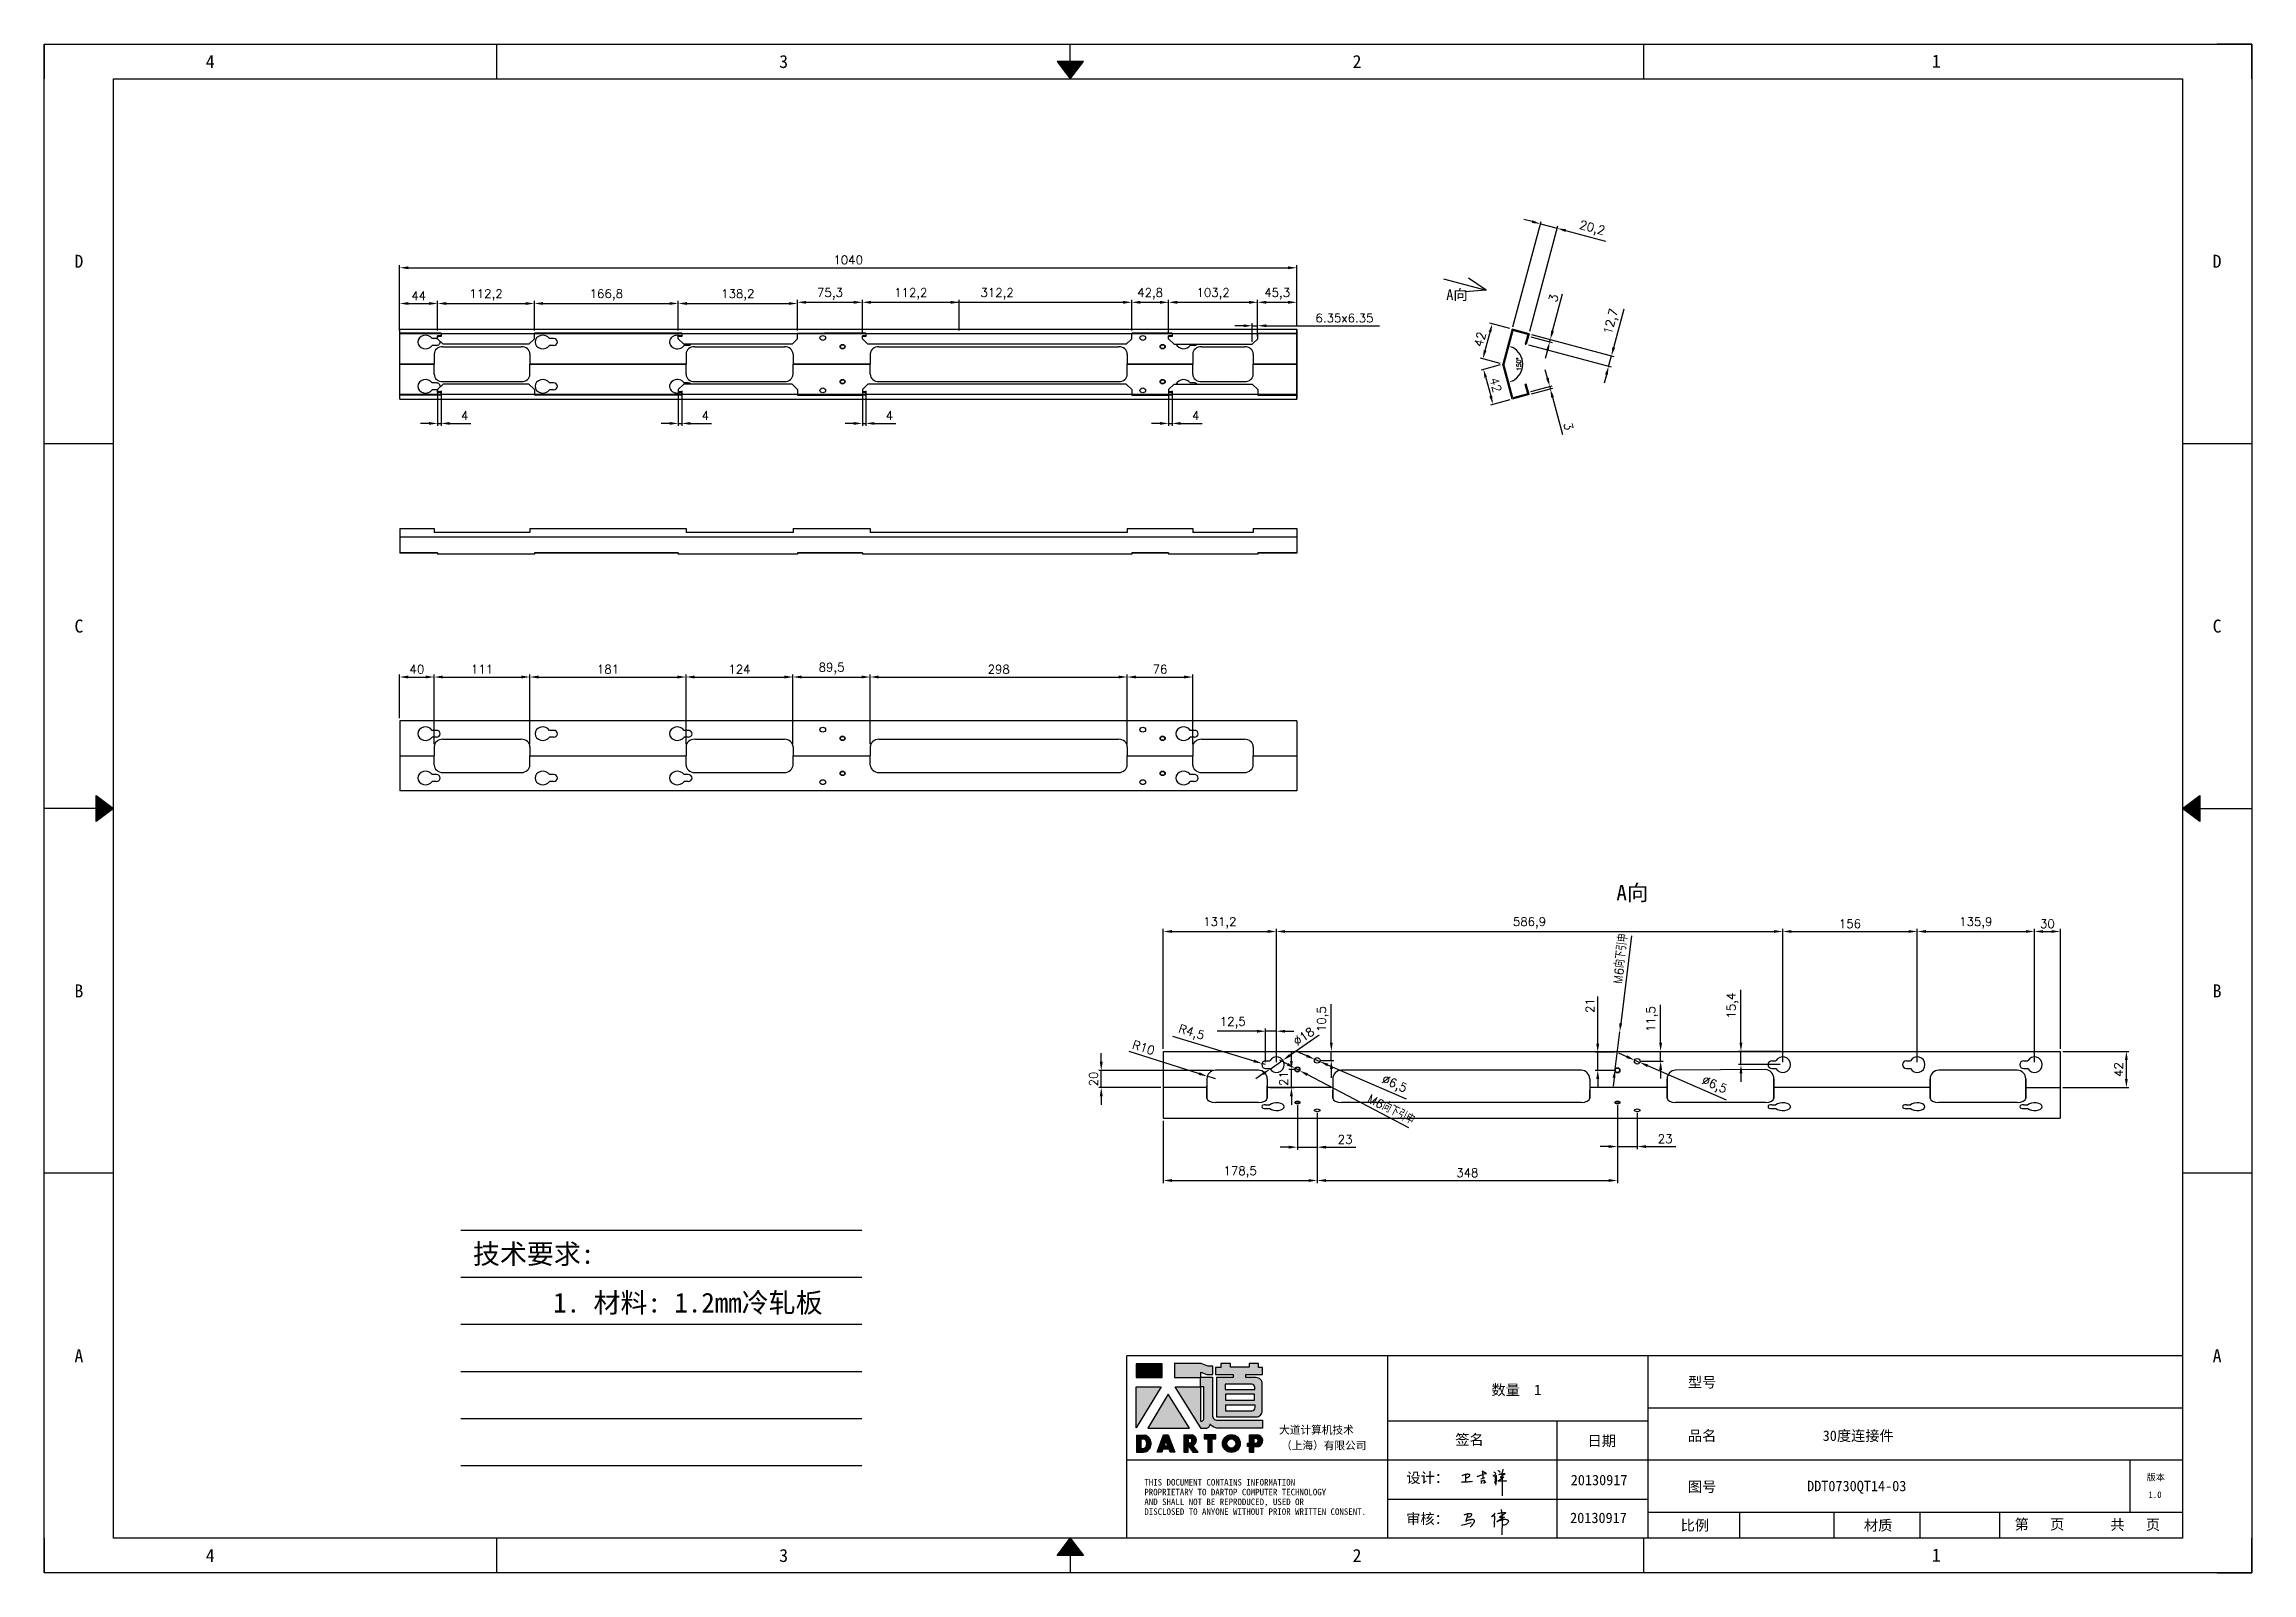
# Model space of a CAD drawing. Header units: millimetres. Extents: x -4018 to 8419, y 14505 to 19318.
# Drawn here: x 3579 to 6138, y 14505 to 16278 of the extents above; entities that cross this region are included whole.
import ezdxf
from ezdxf.enums import TextEntityAlignment as Align

# ---------------------------------------------------------------- set-up
doc = ezdxf.new("R2010")
doc.units = ezdxf.units.MM
doc.linetypes.add('DOT', pattern=[0.25, 0, -0.25])
doc.layers.add('4', color=7, linetype='Continuous')
doc.layers.add('print', color=30, linetype='Continuous')
doc.layers.add('dim', color=2, linetype='Continuous', lineweight=9)
doc.styles.add('Dartop', font='SIMFANG.TTF')
doc.styles.add('HZ', font='SimSun.ttf')
doc.styles.add('hzHT', font='SIMHEI.TTF')
doc.styles.get("Standard").update_dxf_attribs({"font": 'txt', "bigfont": 'gbcbig.shx'})
doc.dimstyles.new('2-small', dxfattribs={"dimtxt": 10, "dimasz": 10, "dimexe": 3, "dimexo": 3, "dimgap": 4, "dimtad": 1, "dimtxsty": 'Standard', "dimcen": 5, "dimazin": 0, "dimtfac": 1, "dimtmove": 0, "dimatfit": 3, "dimfxl": 1, "dimarcsym": 0})
doc.dimstyles.new('small', dxfattribs={"dimtxt": 5, "dimasz": 5, "dimexe": 1.25, "dimexo": 1, "dimgap": 2, "dimtad": 1, "dimtxsty": 'Standard', "dimcen": 2.5, "dimadec": 0, "dimazin": 0, "dimtfac": 1, "dimtmove": 0, "dimatfit": 3, "dimfxl": 1, "dimarcsym": 0})

msp = doc.modelspace()

# ---------------------------------------------------------------- texts
at = {"color": 0}
for s, height, style, p in [('4', 15.108, 'Dartop', (3771.201, 16257.529)), ('3', 15.108, 'Dartop', (4435.953, 16257.529)), ('2', 15.108, 'Dartop', (5100.706, 16257.529)), ('1', 15.108, 'Dartop', (5772.346, 16258.008)), ('D', 15.108, 'Dartop', (3618.951, 16025.872)), ('D', 15.108, 'Dartop', (6097.836, 16025.872)), ('A向', 12.0864, 'hzHT', (5216.574, 15987.127)), ('C', 15.108, 'Dartop', (3618.951, 15602.848)), ('C', 15.108, 'Dartop', (6097.836, 15602.848)), ('A向', 18.1296, 'hzHT', (5419.897, 15293.733)), ('B', 15.108, 'Dartop', (3618.951, 15179.823)), ('B', 15.108, 'Dartop', (6097.836, 15179.823)), ('A', 15.108, 'Dartop', (3618.951, 14756.799)), ('A', 15.108, 'Dartop', (6097.836, 14756.799)), ('数量  1', 12.0864, 'hzHT', (5285.414, 14717.18)), ('型号', 12.0864, 'hzHT', (5500.826, 14726.055)), ('签名', 12.0864, 'hzHT', (5231.121, 14659.58)), ('品名', 12.0864, 'hzHT', (5500.826, 14664.008)), ('30度连接件', 12.0864, 'hzHT', (5681.749, 14664.008)), ('日期', 12.0864, 'hzHT', (5384.483, 14658.093)), ('20130917', 12.0864, 'hzHT', (5381.381, 14612.654)), ('版本', 7.554, 'hzHT', (6026.749, 14615.88)), ('图号', 12.0864, 'hzHT', (5500.826, 14604.932)), ('DDT0730QT14-03', 12.08642, 'hzHT', (5680.059, 14605.72)), ('1.0', 7.554, 'Dartop', (6025.841, 14595.692)), ('20130917', 12.0864, 'hzHT', (5380.661, 14568.799)), ('比例', 12.0864, 'hzHT', (5492.398, 14560.08)), ('材质', 12.0864, 'hzHT', (5704.898, 14560.08)), ('第   页', 12.0864, 'hzHT', (5891.866, 14561.333)), ('共   页', 12.0864, 'hzHT', (6002.89, 14560.893)), ('4', 15.108, 'Dartop', (3771.201, 14525.142)), ('3', 15.108, 'Dartop', (4435.953, 14525.142)), ('2', 15.108, 'Dartop', (5100.706, 14525.142)), ('1', 15.108, 'Dartop', (5772.346, 14525.622))]:
    msp.add_text(s, height=height, dxfattribs=dict(at, style=style)).set_placement(p, align=Align.MIDDLE_CENTER)
at = {"style": 'HZ'}
for s, p in [('技术要求:', (4146.11, 14874.842)), ('     1. 材料: 1.2mm冷轧板', (4285.978, 14818.356))]:
    msp.add_text(s, height=22.932, dxfattribs=at).set_placement(p, align=Align.MIDDLE_CENTER)
at = {"color": 0, "style": 'hzHT'}
for s, height, p in [('设计：', 12.0864, (5157.903, 14609.224)), ('AND SHALL NOT BE REPRODUCED, USED OR', 7.55401, (4854.192, 14583.586)), ('THIS DOCUMENT CONTAINS INFORMATION', 7.55401, (4854.192, 14606.248)), ('PROPRIETARY TO DARTOP COMPUTER TECHNOLOGY', 7.55401, (4854.192, 14594.917)), ('DISCLOSED TO ANYONE WITHOUT PRIOR WRITTEN CONSENT.', 7.55401, (4854.192, 14572.255)), ('审核：', 12.0864, (5157.724, 14561.63))]:
    msp.add_text(s, height=height, dxfattribs=at).set_placement(p)
at = {"layer": '4', "color": 0, "style": 'hzHT'}
for s, p in [('大道计算机技术', (5010.43, 14666.248)), ('（上海）有限公司', (5012.711, 14648.181))]:
    msp.add_text(s, height=9.0648, dxfattribs=at).set_placement(p)

# ---------------------------------------------------------------- blocks, each defined once
blk = doc.blocks.new('*U5')
at = {"color": 254, "linetype": 'Continuous', "extrusion": (0, 0, -1)}
for points in [[(-17, 0.333), (-16.812, 0.25), (-17, 0.5)], [(-17, 0.333), (-17.188, 0.25), (-16.812, 0.25)], [(-17, 0.333), (-17, 0.5), (-17.188, 0.25)]]:
    blk.add_solid(points, dxfattribs=at)
blk = doc.blocks.new('*U4')
at = {"color": 254, "linetype": 'Continuous', "extrusion": (0, 0, -1)}
for points in [[(-33.167, 11), (-33, 11), (-33.25, 11.188)], [(-33.167, 11), (-33.25, 11.188), (-33.25, 10.812)], [(-33.167, 11), (-33.25, 10.812), (-33, 11)]]:
    blk.add_solid(points, dxfattribs=at)
blk = doc.blocks.new('*U6')
at = {"color": 254, "linetype": 'Continuous'}
for points in [[(17, 21.667), (17.188, 21.75), (16.812, 21.75)], [(17, 21.667), (16.812, 21.75), (17, 21.5)], [(17, 21.667), (17, 21.5), (17.188, 21.75)]]:
    blk.add_solid(points, dxfattribs=at)
blk = doc.blocks.new('*U3')
at = {"color": 254, "linetype": 'Continuous', "extrusion": (0, 0, -1)}
for points in [[(-0.833, 11), (-0.75, 10.812), (-0.75, 11.188)], [(-0.833, 11), (-0.75, 11.188), (-1, 11)], [(-0.833, 11), (-1, 11), (-0.75, 10.812)]]:
    blk.add_solid(points, dxfattribs=at)
blk = doc.blocks.new('dadao')
for p, q in [((48, 19.2), (44.9, 10.4)), ((44.9, 10.4), (51.2, 10.4)), ((51.2, 10.4), (48, 19.2))]:
    blk.add_line(p, q)
for points in [[(41.8, 121.6), (41.8, 143.7), (-0.4, 143.7), (-0.4, 121.6), (41.8, 121.6)], [(104.8, 122), (104.8, 130.3), (114.1, 126.3), (124.2, 126.3), (124.2, 139.6), (115.9, 139.6), (105.1, 143.9), (61.5, 143.9)], [(61.7, 144), (61.7, 121.3), (103.9, 121.3)], [(113.4, 38.7), (105.1, 38.7), (63, 106.5), (103.9, 106.5), (103.9, 120.9), (103.9, 121.3)], [(109.7, 53.6), (109.7, 106.2), (104.3, 106.2), (104.3, 50.4), (106.6, 50.4)], [(144.6, 94.4), (144.6, 84.8), (192, 84.8), (192, 94.1), (144.9, 94.1)], [(120.2, 45), (119.5, 45), (119.5, 44.6)], [(0, 28), (0, 0), (11.8, 0)], [(0.1, 28), (14, 28)], [(7.1, 21.8), (7.1, 6.1), (12, 6.1)], [(7.1, 21.8), (11.4, 21.8)], [(76.8, 28.2), (76.8, 0), (84.1, 0), (84.1, 11.1), (91.6, -0.1), (100.3, -0.1), (91.7, 11.1)], [(76.8, 28.2), (90.6, 28.2)], [(84, 22.7), (84, 15.3), (87.2, 15.3)], [(84, 22.7), (87.3, 22.7)], [(183.7, 0), (183.7, 9.6), (180.6, 9.6), (180.6, 14.9), (183.8, 14.9), (183.8, 28.1), (196.1, 28.1), (196.5, 28.1)], [(183.7, 0), (190.9, 0), (190.9, 9.6), (198.8, 9.6)], [(194.9, 22.3), (190.8, 22.3), (190.8, 15), (194.4, 15)]]:
    blk.add_lwpolyline(points)
blk.add_lwpolyline([(137.1, 144.2), (137.1, 137.9), (128.3, 137.9), (128.3, 126.5), (157.3, 126.5), (157.3, 121.5), (130.3, 121.5), (130.3, 57.5), (194.4, 57.5, 0.414214), (204.4, 67.5), (204.4, 111.3, 0.414214), (194.4, 121.3), (177.5, 121.3), (177.5, 126.3), (204.7, 126.3), (204.7, 137.7), (198.2, 137.7), (198.2, 143.9), (183.3, 143.9), (183.3, 138), (153, 138), (153, 144.2), (137.1, 144.2)], format="xyb", close=True)
for points in [[(104.8, 122), (123.4, 122), (123.4, 60, 0.414214), (131.4, 52), (204.8, 52), (204.8, 39.1), (131.7, 39.1)], [(144.3, 110.8), (144.3, 101.8), (192.3, 101.8), (192.3, 105.5, 0.414214), (187.3, 110.5), (144.3, 110.5)], [(144.6, 77), (144.6, 67.5), (187.6, 67.5, 0.414214), (192.6, 72.5), (192.6, 76.4), (144.6, 76.4)]]:
    blk.add_lwpolyline(points, format="xyb")
for points in [[(-0.3, 106.2), (40.4, 106.2), (-0.3, 39.7), (-0.3, 106.2)], [(51.7, 94.1), (18.4, 39.3), (86.2, 39.3)], [(43.8, 28.2), (51.8, 28.2), (62.6, -0.1), (55, -0.1), (53.2, 5), (42.9, 5), (41.1, 0), (33.6, 0)], [(110, 28.1), (110, 21.9), (116, 21.9), (116, -0.1), (123.2, -0.1), (123.2, 22), (129.2, 22), (129.2, 28.1), (110, 28.1)]]:
    blk.add_lwpolyline(points, close=True)
for radius in [14.5, 7.44]:
    blk.add_circle((154.2, 14.2), radius)
for centre, radius, start, end in [((99.2, 60.7), 12.6, 305.6399, 325.969), ((111.6, 46.7), 8.19, 282.9811, 347.6627), ((136, 61.7), 22.9, 226.7358, 259.3209), ((8.5, 13.9), 8.49, 294.2143, 69.7177), ((9.6, 14.2), 14.4, 278.6604, 72.3203), ((86.4, 19), 3.8, 282.527, 76.7196), ((88.6, 19.4), 8.95, 290.6073, 77.2124), ((193.7, 18.7), 3.8, 280.9891, 72.5513), ((195.7, 18.6), 9.51, 288.8959, 85.2442)]:
    blk.add_arc(centre, radius, start, end)
blk = doc.blocks.new('h')
for p, q in [((20768.1, -2360.9), (20773, -2359.1)), ((20769.5, -2366.9), (20769.8, -2370.6)), ((20769.8, -2370.6), (20770.9, -2378)), ((20770.9, -2378), (20771.5, -2370.6)), ((20772.4, -2369.3), (20774.9, -2367.8)), ((20773, -2359.1), (20784.1, -2355.2)), ((20773.3, -2331.8), (20775.3, -2338.7)), ((20789.1, -2340.9), (20773.5, -2331.9)), ((20775.3, -2338.7), (20775.6, -2351.2)), ((20775.6, -2351.2), (20775.5, -2357.3)), ((20782.2, -2369.2), (20780, -2377.1)), ((20780, -2377.1), (20788.3, -2371.3)), ((20780.1, -2366.4), (20780.8, -2366.4)), ((20781.9, -2367.4), (20782.2, -2369.2)), ((20845.7, -2343.5), (20848.4, -2353)), ((20848.9, -2370.3), (20847.9, -2424)), ((20848.4, -2353), (20848.9, -2370.3))]:
    blk.add_line(p, q)
for points in [[(20696.6, -2372.4, 0.002073), (20710.6, -2371.9, 0.016137), (20719.6, -2371.3, 0.008314), (20736.9, -2369.3)], [(20699.1, -2348.2, -0.029745), (20704.6, -2345.4, -0.046842), (20708.4, -2344.2, -0.00919), (20714.3, -2343, -0.018517), (20717.2, -2342.5, -0.037841), (20720.3, -2342.4, -0.039541), (20723.2, -2342.8, -0.149785), (20726, -2344.3, -0.204935), (20726.9, -2346.6, -0.074872), (20726.5, -2348.3, -0.061615), (20725.6, -2350.3, -0.034204), (20723.8, -2352.6, -0.045776), (20722.3, -2354.1, -0.054985), (20720.4, -2355.3, -0.036348), (20717.3, -2356.5, -0.067752), (20715.7, -2356.8, -0.043553), (20713.2, -2356.7)], [(20755, -2351.9, -0.024077), (20759.9, -2350.1, -0.013147), (20768.7, -2346.5, -0.00522), (20775.4, -2344.1, -0.018517), (20777.3, -2343.4, -0.008274), (20786.3, -2341, -0.039541), (20788.3, -2340.8, -0.079216), (20789.4, -2341, -0.204935)], [(20813.5, -2350.1, 0.007348), (20815.9, -2348.7, 0.008421), (20818, -2347.3, 0.009459), (20819.7, -2346.2, -0.016325), (20820.7, -2345.5, -0.173771), (20821.8, -2345.3, -0.085159), (20823.9, -2346, -0.125883), (20826, -2347.9, -0.160659), (20826.6, -2350.1, -0.010447), (20826.5, -2352.3, -0.008247), (20826.2, -2355.1, -0.002698), (20825.3, -2374, 0.001562), (20823.9, -2383.7, 0.016137)], [(20816.8, -2335, -0.053561), (20819.6, -2336.1, -0.075272), (20821.3, -2337.3, -0.005295), (20822.5, -2338.5, -0.009337), (20823.1, -2339.1, -0.026146), (20823.7, -2339.8, -0.016644), (20824.5, -2340.9)], [(20832.1, -2329.2, -0.053561), (20834.9, -2330.3, -0.075272), (20836.7, -2331.5, -0.005295), (20837.8, -2332.6, -0.009337), (20838.5, -2333.3, -0.026146), (20839, -2334, -0.016644), (20839.8, -2335.1)], [(20836, -2343.7, -0.02797), (20842.1, -2342.6, -0.048868), (20845.6, -2342.2, -0.00919), (20851.1, -2341.4, -0.018517), (20853.9, -2341.1, -0.037841), (20856.7, -2341.2, -0.039541), (20859.4, -2341.6, -0.018282), (20840.6, -2354.7, -0.000937)], [(20847.6, -2340.2, 0.021784), (20849.6, -2335.9, 0.028296), (20850.8, -2332.4, 0.008136), (20851.9, -2328.2, 0.028913), (20852.2, -2327, 0.08193), (20852.1, -2325.9, 0.075058), (20851.7, -2324.7, 0.275043)]]:
    blk.add_lwpolyline(points, format="xyb")
for points in [[(20711.3, -2343.5), (20711.3, -2343.5), (20711.5, -2355.8), (20710.7, -2368), (20710.6, -2371.9)], [(20821.5, -2350.6), (20822.4, -2359.2), (20822.2, -2364.9), (20821.7, -2369), (20821.3, -2376.3), (20823.6, -2368.5), (20827.2, -2366.3), (20829.5, -2366.3)], [(20840.6, -2354.7), (20850, -2354.7), (20855, -2354.3), (20845.9, -2361.1), (20840.5, -2364), (20833, -2367.5), (20863.2, -2367.4), (20865.9, -2367.3)]]:
    blk.add_lwpolyline(points)
for centre, radius, start, end in [((20773.7, -2371.2), 2.3, 121.9907, 163.60158), ((20787.5, -2406), 40.3, 100.61827, 108.24823), ((20780.8, -2367.6), 1.15, 9.4675, 90)]:
    blk.add_arc(centre, radius, start, end)
blk = doc.blocks.new('*D64')
at = {"layer": 'Defpoints', "color": 0}
for p in [(5030.8, 16018.4), (3990.8, 15947.1), (5030.8, 15947.1)]:
    blk.add_point(p, dxfattribs=at)
at = {"layer": 'dim', "color": 0, "lineweight": -2}
for p, q in [((3990.8, 15950.1), (3990.8, 16021.4)), ((4000.8, 16018.4), (5020.8, 16018.4)), ((5030.8, 15950.1), (5030.8, 16021.4))]:
    blk.add_line(p, q, dxfattribs=at)
at = {"layer": 'dim', "color": 0}
for points in [[(4000.8, 16020), (4000.8, 16016.7), (3990.8, 16018.4)], [(5020.8, 16020), (5020.8, 16016.7), (5030.8, 16018.4)]]:
    blk.add_solid(points, dxfattribs=at)
at = {"layer": 'dim', "color": 0, "insert": (4510.8, 16027.4), "char_height": 10, "attachment_point": 5}
blk.add_mtext('1040', dxfattribs=at)
blk = doc.blocks.new('*D65')
at = {"layer": 'Defpoints', "color": 0}
for p in [(5257.5, 15953.3), (5280.6, 15947.1), (5269.7, 15906.6)]:
    blk.add_point(p, dxfattribs=at)
at = {"layer": 'dim', "color": 0, "lineweight": -2}
for p, q in [((5277.7, 15947.9), (5254.6, 15954.1)), ((5249.2, 15922.4), (5254.9, 15943.7)), ((5266.8, 15907.3), (5243.7, 15913.6))]:
    blk.add_line(p, q, dxfattribs=at)
at = {"layer": 'dim', "color": 0}
for points in [[(5253.3, 15944.1), (5256.5, 15943.3), (5257.5, 15953.3)], [(5247.6, 15922.9), (5250.8, 15922), (5246.6, 15912.8)]]:
    blk.add_solid(points, dxfattribs=at)
at = {"layer": 'dim', "color": 0, "insert": (5243.3, 15935.4), "char_height": 10, "attachment_point": 5, "rotation": 75}
blk.add_mtext('42', dxfattribs=at)
blk = doc.blocks.new('*D66')
at = {"layer": 'Defpoints', "color": 0}
for p in [(5269.7, 15906.6), (5258.3, 15860), (5280.6, 15866)]:
    blk.add_point(p, dxfattribs=at)
at = {"layer": 'dim', "color": 0, "lineweight": -2}
for p, q in [((5266.8, 15905.8), (5244.5, 15899.8)), ((5250, 15890.9), (5255.7, 15869.7)), ((5277.7, 15865.2), (5255.4, 15859.2))]:
    blk.add_line(p, q, dxfattribs=at)
at = {"layer": 'dim', "color": 0}
for points in [[(5251.6, 15891.4), (5248.4, 15890.5), (5247.4, 15900.6)], [(5257.3, 15870.1), (5254.1, 15869.2), (5258.3, 15860)]]:
    blk.add_solid(points, dxfattribs=at)
at = {"layer": 'dim', "color": 0, "insert": (5261.5, 15882.6), "char_height": 10, "attachment_point": 5, "rotation": 285}
blk.add_mtext('42', dxfattribs=at)
blk = doc.blocks.new('*D67')
at = {"layer": 'Defpoints', "color": 0}
for p in [(5332.9, 16064.1), (5280.6, 15947.1), (5300.1, 15941.9)]:
    blk.add_point(p, dxfattribs=at)
at = {"layer": 'dim', "color": 0, "lineweight": -2}
for p, q in [((5303.7, 16071.9), (5294, 16074.5)), ((5281.4, 15950), (5314.1, 16072.2)), ((5300.9, 15944.8), (5333.6, 16067)), ((5313.3, 16069.3), (5332.9, 16064.1)), ((5342.5, 16061.5), (5388.9, 16049.1))]:
    blk.add_line(p, q, dxfattribs=at)
at = {"layer": 'dim', "color": 0}
for points in [[(5304.1, 16073.5), (5303.3, 16070.3), (5313.3, 16069.3)], [(5342.9, 16063.1), (5342.1, 16059.9), (5332.9, 16064.1)]]:
    blk.add_solid(points, dxfattribs=at)
at = {"layer": 'dim', "color": 0, "insert": (5373.1, 16063.5), "char_height": 10, "attachment_point": 5, "rotation": 345}
blk.add_mtext('20,2', dxfattribs=at)
blk = doc.blocks.new('*D68')
at = {"layer": 'Defpoints', "color": 0}
for p in [(5296.8, 15929.6), (5300.1, 15941.9), (5395.7, 15916.3)]:
    blk.add_point(p, dxfattribs=at)
at = {"layer": 'dim', "color": 0, "lineweight": -2}
for p, q in [((5398.3, 15926), (5410.3, 15970.7)), ((5299.7, 15928.9), (5395.3, 15903.3)), ((5303, 15941.1), (5398.6, 15915.5)), ((5389.8, 15894.4), (5387.2, 15884.7)), ((5392.4, 15904), (5395.7, 15916.3))]:
    blk.add_line(p, q, dxfattribs=at)
at = {"layer": 'dim', "color": 0}
for points in [[(5396.7, 15926.4), (5399.9, 15925.5), (5395.7, 15916.3)], [(5388.2, 15894.8), (5391.4, 15894), (5392.4, 15904)]]:
    blk.add_solid(points, dxfattribs=at)
at = {"layer": 'dim', "color": 0, "insert": (5396.1, 15955.7), "char_height": 10, "attachment_point": 5, "rotation": 75}
blk.add_mtext('12,7', dxfattribs=at)
blk = doc.blocks.new('*D69')
at = {"layer": 'Defpoints', "color": 0}
for p in [(4034.8, 15976.9), (3990.8, 15942.5), (4034.8, 15942.5)]:
    blk.add_point(p, dxfattribs=at)
at = {"layer": 'dim', "color": 0, "lineweight": -2}
for p, q in [((3990.8, 15945.5), (3990.8, 15979.9)), ((4000.8, 15976.9), (4024.8, 15976.9)), ((4034.8, 15945.5), (4034.8, 15979.9))]:
    blk.add_line(p, q, dxfattribs=at)
at = {"layer": 'dim', "color": 0}
for points in [[(4000.8, 15978.6), (4000.8, 15975.3), (3990.8, 15976.9)], [(4024.8, 15978.6), (4024.8, 15975.3), (4034.8, 15976.9)]]:
    blk.add_solid(points, dxfattribs=at)
at = {"layer": 'dim', "color": 0, "insert": (4012.8, 15985.9), "char_height": 10, "attachment_point": 5}
blk.add_mtext('44', dxfattribs=at)
blk = doc.blocks.new('*D70')
at = {"layer": 'Defpoints', "color": 0}
for p in [(4527.3, 15978.3), (4452, 15942.5), (4527.3, 15939.3)]:
    blk.add_point(p, dxfattribs=at)
at = {"layer": 'dim', "color": 0, "lineweight": -2}
for p, q in [((4452, 15945.5), (4452, 15981.3)), ((4462, 15978.3), (4517.3, 15978.3)), ((4527.3, 15942.3), (4527.3, 15981.3))]:
    blk.add_line(p, q, dxfattribs=at)
at = {"layer": 'dim', "color": 0}
for points in [[(4462, 15980), (4462, 15976.6), (4452, 15978.3)], [(4517.3, 15980), (4517.3, 15976.6), (4527.3, 15978.3)]]:
    blk.add_solid(points, dxfattribs=at)
at = {"layer": 'dim', "color": 0, "insert": (4489.7, 15988.1), "char_height": 10, "attachment_point": 5}
blk.add_mtext('75,3', dxfattribs=at)
blk = doc.blocks.new('*D71')
at = {"layer": 'Defpoints', "color": 0}
for p in [(4839.5, 15978.3), (4527.3, 15939.3), (4839.5, 15942.5)]:
    blk.add_point(p, dxfattribs=at)
at = {"layer": 'dim', "color": 0, "lineweight": -2}
for p, q in [((4527.3, 15942.3), (4527.3, 15981.3)), ((4537.3, 15978.3), (4829.5, 15978.3)), ((4839.5, 15945.5), (4839.5, 15981.3))]:
    blk.add_line(p, q, dxfattribs=at)
at = {"layer": 'dim', "color": 0}
for points in [[(4537.3, 15980), (4537.3, 15976.6), (4527.3, 15978.3)], [(4829.5, 15980), (4829.5, 15976.6), (4839.5, 15978.3)]]:
    blk.add_solid(points, dxfattribs=at)
at = {"layer": 'dim', "color": 0, "insert": (4683.4, 15988.1), "char_height": 10, "attachment_point": 5}
blk.add_mtext('312,2', dxfattribs=at)
blk = doc.blocks.new('*D73')
at = {"layer": 'Defpoints', "color": 0}
for p in [(4882.3, 15978.3), (4839.5, 15942.5), (4882.3, 15939.3)]:
    blk.add_point(p, dxfattribs=at)
at = {"layer": 'dim', "color": 0, "lineweight": -2}
for p, q in [((4839.5, 15945.5), (4839.5, 15981.3)), ((4849.5, 15978.3), (4872.3, 15978.3)), ((4882.3, 15942.3), (4882.3, 15981.3))]:
    blk.add_line(p, q, dxfattribs=at)
at = {"layer": 'dim', "color": 0}
for points in [[(4849.5, 15980), (4849.5, 15976.6), (4839.5, 15978.3)], [(4872.3, 15980), (4872.3, 15976.6), (4882.3, 15978.3)]]:
    blk.add_solid(points, dxfattribs=at)
at = {"layer": 'dim', "color": 0, "insert": (4860.9, 15988.1), "char_height": 10, "attachment_point": 5}
blk.add_mtext('42,8', dxfattribs=at)
blk = doc.blocks.new('*D74')
at = {"layer": 'Defpoints', "color": 0}
for p in [(4985.5, 15978.3), (4882.3, 15939.3), (4985.5, 15942.5)]:
    blk.add_point(p, dxfattribs=at)
at = {"layer": 'dim', "color": 0, "lineweight": -2}
for p, q in [((4882.3, 15942.3), (4882.3, 15981.3)), ((4892.3, 15978.3), (4975.5, 15978.3)), ((4985.5, 15945.5), (4985.5, 15981.3))]:
    blk.add_line(p, q, dxfattribs=at)
at = {"layer": 'dim', "color": 0}
for points in [[(4892.3, 15980), (4892.3, 15976.6), (4882.3, 15978.3)], [(4975.5, 15980), (4975.5, 15976.6), (4985.5, 15978.3)]]:
    blk.add_solid(points, dxfattribs=at)
at = {"layer": 'dim', "color": 0, "insert": (4933.9, 15988.1), "char_height": 10, "attachment_point": 5}
blk.add_mtext('103,2', dxfattribs=at)
blk = doc.blocks.new('*D75')
at = {"layer": 'Defpoints', "color": 0}
for p in [(5030.8, 15978.3), (5030.8, 15947.1), (4985.5, 15942.5)]:
    blk.add_point(p, dxfattribs=at)
at = {"layer": 'dim', "color": 0, "lineweight": -2}
for p, q in [((4985.5, 15945.5), (4985.5, 15981.3)), ((4995.5, 15978.3), (5020.8, 15978.3)), ((5030.8, 15950.1), (5030.8, 15981.3))]:
    blk.add_line(p, q, dxfattribs=at)
at = {"layer": 'dim', "color": 0}
for points in [[(4995.5, 15980), (4995.5, 15976.6), (4985.5, 15978.3)], [(5020.8, 15980), (5020.8, 15976.6), (5030.8, 15978.3)]]:
    blk.add_solid(points, dxfattribs=at)
at = {"layer": 'dim', "color": 0, "insert": (5008.2, 15988.1), "char_height": 10, "attachment_point": 5}
blk.add_mtext('45,3', dxfattribs=at)
blk = doc.blocks.new('*D76')
at = {"layer": 'Defpoints', "color": 0}
for p in [(4985.5, 15951.1), (4979.2, 15929.6), (4985.5, 15935.8)]:
    blk.add_point(p, dxfattribs=at)
at = {"layer": 'dim', "color": 0, "lineweight": -2}
for p, q in [((4969.2, 15951.1), (4959.2, 15951.1)), ((4979.2, 15932.6), (4979.2, 15954.1)), ((4979.2, 15951.1), (4985.5, 15951.1)), ((4985.5, 15938.8), (4985.5, 15954.1)), ((4995.5, 15951.1), (5126.9, 15951.1))]:
    blk.add_line(p, q, dxfattribs=at)
at = {"layer": 'dim', "color": 0}
for points in [[(4969.2, 15952.8), (4969.2, 15949.5), (4979.2, 15951.1)], [(4995.5, 15952.8), (4995.5, 15949.5), (4985.5, 15951.1)]]:
    blk.add_solid(points, dxfattribs=at)
at = {"layer": 'dim', "color": 0, "insert": (5086.2, 15960.1), "char_height": 10, "attachment_point": 5}
blk.add_mtext('6.35x6.35', dxfattribs=at)
blk = doc.blocks.new('*D77')
at = {"layer": 'Defpoints', "color": 0}
for p in [(4030.8, 15543.8), (3990.8, 15492.9), (4030.8, 15463, 10.2)]:
    blk.add_point(p, dxfattribs=at)
at = {"layer": 'dim', "color": 0, "lineweight": -2}
for p, q in [((3990.8, 15495.9), (3990.8, 15546.8)), ((4000.8, 15543.8), (4020.8, 15543.8)), ((4030.8, 15466), (4030.8, 15546.8))]:
    blk.add_line(p, q, dxfattribs=at)
at = {"layer": 'dim', "color": 0}
for points in [[(4000.8, 15545.5), (4000.8, 15542.1), (3990.8, 15543.8)], [(4020.8, 15545.5), (4020.8, 15542.1), (4030.8, 15543.8)]]:
    blk.add_solid(points, dxfattribs=at)
at = {"layer": 'dim', "color": 0, "insert": (4010.8, 15552.8), "char_height": 10, "attachment_point": 5}
blk.add_mtext('40', dxfattribs=at)
blk = doc.blocks.new('*D78')
at = {"layer": 'Defpoints', "color": 0}
for p in [(4141.8, 15543.8), (4030.8, 15463, 10.2), (4141.8, 15463, 10.2)]:
    blk.add_point(p, dxfattribs=at)
at = {"layer": 'dim', "color": 0, "lineweight": -2}
for p, q in [((4030.8, 15466), (4030.8, 15546.8)), ((4040.8, 15543.8), (4131.8, 15543.8)), ((4141.8, 15466), (4141.8, 15546.8))]:
    blk.add_line(p, q, dxfattribs=at)
at = {"layer": 'dim', "color": 0}
for points in [[(4040.8, 15545.5), (4040.8, 15542.1), (4030.8, 15543.8)], [(4131.8, 15545.5), (4131.8, 15542.1), (4141.8, 15543.8)]]:
    blk.add_solid(points, dxfattribs=at)
at = {"layer": 'dim', "color": 0, "insert": (4086.3, 15552.8), "char_height": 10, "attachment_point": 5}
blk.add_mtext('111', dxfattribs=at)
blk = doc.blocks.new('*D79')
at = {"layer": 'Defpoints', "color": 0}
for p in [(4322.8, 15543.8), (4141.8, 15463, 10.2), (4322.8, 15463, 10.2)]:
    blk.add_point(p, dxfattribs=at)
at = {"layer": 'dim', "color": 0, "lineweight": -2}
for p, q in [((4141.8, 15466), (4141.8, 15546.8)), ((4151.8, 15543.8), (4312.8, 15543.8)), ((4322.8, 15466), (4322.8, 15546.8))]:
    blk.add_line(p, q, dxfattribs=at)
at = {"layer": 'dim', "color": 0}
for points in [[(4151.8, 15545.5), (4151.8, 15542.1), (4141.8, 15543.8)], [(4312.8, 15545.5), (4312.8, 15542.1), (4322.8, 15543.8)]]:
    blk.add_solid(points, dxfattribs=at)
at = {"layer": 'dim', "color": 0, "insert": (4232.3, 15552.8), "char_height": 10, "attachment_point": 5}
blk.add_mtext('181', dxfattribs=at)
blk = doc.blocks.new('*D80')
at = {"layer": 'Defpoints', "color": 0}
for p in [(4446.8, 15543.8), (4322.8, 15463, 10.2), (4446.8, 15463, 10.2)]:
    blk.add_point(p, dxfattribs=at)
at = {"layer": 'dim', "color": 0, "lineweight": -2}
for p, q in [((4322.8, 15466), (4322.8, 15546.8)), ((4332.8, 15543.8), (4436.8, 15543.8)), ((4446.8, 15466), (4446.8, 15546.8))]:
    blk.add_line(p, q, dxfattribs=at)
at = {"layer": 'dim', "color": 0}
for points in [[(4332.8, 15545.5), (4332.8, 15542.1), (4322.8, 15543.8)], [(4436.8, 15545.5), (4436.8, 15542.1), (4446.8, 15543.8)]]:
    blk.add_solid(points, dxfattribs=at)
at = {"layer": 'dim', "color": 0, "insert": (4384.8, 15552.8), "char_height": 10, "attachment_point": 5}
blk.add_mtext('124', dxfattribs=at)
blk = doc.blocks.new('*D81')
at = {"layer": 'Defpoints', "color": 0}
for p in [(4536.3, 15543.8), (4446.8, 15463, 10.2), (4536.3, 15463, 10.2)]:
    blk.add_point(p, dxfattribs=at)
at = {"layer": 'dim', "color": 0, "lineweight": -2}
for p, q in [((4446.8, 15466), (4446.8, 15546.8)), ((4456.8, 15543.8), (4526.3, 15543.8)), ((4536.3, 15466), (4536.3, 15546.8))]:
    blk.add_line(p, q, dxfattribs=at)
at = {"layer": 'dim', "color": 0}
for points in [[(4456.8, 15545.5), (4456.8, 15542.1), (4446.8, 15543.8)], [(4526.3, 15545.5), (4526.3, 15542.1), (4536.3, 15543.8)]]:
    blk.add_solid(points, dxfattribs=at)
at = {"layer": 'dim', "color": 0, "insert": (4491.6, 15553.6), "char_height": 10, "attachment_point": 5}
blk.add_mtext('89,5', dxfattribs=at)
blk = doc.blocks.new('*D82')
at = {"layer": 'Defpoints', "color": 0}
for p in [(4834.3, 15543.8), (4536.3, 15463, 10.2), (4834.3, 15463, 10.2)]:
    blk.add_point(p, dxfattribs=at)
at = {"layer": 'dim', "color": 0, "lineweight": -2}
for p, q in [((4536.3, 15466), (4536.3, 15546.8)), ((4546.3, 15543.8), (4824.3, 15543.8)), ((4834.3, 15466), (4834.3, 15546.8))]:
    blk.add_line(p, q, dxfattribs=at)
at = {"layer": 'dim', "color": 0}
for points in [[(4546.3, 15545.5), (4546.3, 15542.1), (4536.3, 15543.8)], [(4824.3, 15545.5), (4824.3, 15542.1), (4834.3, 15543.8)]]:
    blk.add_solid(points, dxfattribs=at)
at = {"layer": 'dim', "color": 0, "insert": (4685.3, 15552.8), "char_height": 10, "attachment_point": 5}
blk.add_mtext('298', dxfattribs=at)
blk = doc.blocks.new('*D83')
at = {"layer": 'Defpoints', "color": 0}
for p in [(4910.3, 15543.8), (4834.3, 15463, 10.2), (4910.3, 15463, 10.2)]:
    blk.add_point(p, dxfattribs=at)
at = {"layer": 'dim', "color": 0, "lineweight": -2}
for p, q in [((4834.3, 15466), (4834.3, 15546.8)), ((4844.3, 15543.8), (4900.3, 15543.8)), ((4910.3, 15466), (4910.3, 15546.8))]:
    blk.add_line(p, q, dxfattribs=at)
at = {"layer": 'dim', "color": 0}
for points in [[(4844.3, 15545.5), (4844.3, 15542.1), (4834.3, 15543.8)], [(4900.3, 15545.5), (4900.3, 15542.1), (4910.3, 15543.8)]]:
    blk.add_solid(points, dxfattribs=at)
at = {"layer": 'dim', "color": 0, "insert": (4872.3, 15552.8), "char_height": 10, "attachment_point": 5}
blk.add_mtext('76', dxfattribs=at)
blk = doc.blocks.new('*D84')
at = {"layer": 'Defpoints', "color": 0}
for p in [(5916.1, 15109.7), (5992.7, 15109.7), (5916.1, 15067.7)]:
    blk.add_point(p, dxfattribs=at)
at = {"layer": 'dim', "color": 0, "lineweight": -2}
for p, q in [((5919.1, 15109.7), (5995.7, 15109.7)), ((5992.7, 15077.7), (5992.7, 15099.7)), ((5919.1, 15067.7), (5995.7, 15067.7))]:
    blk.add_line(p, q, dxfattribs=at)
at = {"layer": 'dim', "color": 0}
for points in [[(5991, 15099.7), (5994.3, 15099.7), (5992.7, 15109.7)], [(5991, 15077.7), (5994.3, 15077.7), (5992.7, 15067.7)]]:
    blk.add_solid(points, dxfattribs=at)
at = {"layer": 'dim', "color": 0, "insert": (5983.7, 15088.7), "char_height": 10, "attachment_point": 5, "rotation": 90}
blk.add_mtext('42', dxfattribs=at)
blk = doc.blocks.new('*D85')
at = {"layer": 'Defpoints', "color": 0}
for p in [(4804.2, 15087.7), (4936.6, 15087.7), (4876.1, 15067.7)]:
    blk.add_point(p, dxfattribs=at)
at = {"layer": 'dim', "color": 0, "lineweight": -2}
for p, q in [((4804.2, 15097.7), (4804.2, 15107.7)), ((4933.6, 15087.7), (4801.2, 15087.7)), ((4804.2, 15067.7), (4804.2, 15087.7)), ((4873.1, 15067.7), (4801.2, 15067.7)), ((4804.2, 15057.7), (4804.2, 15047.7))]:
    blk.add_line(p, q, dxfattribs=at)
at = {"layer": 'dim', "color": 0}
for points in [[(4802.5, 15097.7), (4805.9, 15097.7), (4804.2, 15087.7)], [(4802.5, 15057.7), (4805.9, 15057.7), (4804.2, 15067.7)]]:
    blk.add_solid(points, dxfattribs=at)
at = {"layer": 'dim', "color": 0, "insert": (4795.2, 15077.7), "char_height": 10, "attachment_point": 5, "rotation": 90}
blk.add_mtext('20', dxfattribs=at)
blk = doc.blocks.new('*D86')
at = {"layer": 'Defpoints', "color": 0}
for p in [(4927.1, 15080.8), (4936.6, 15077.7)]:
    blk.add_point(p, dxfattribs=at)
at = {"layer": 'dim', "color": 0, "lineweight": -2}
for p, q in [((4836.3, 15110.1), (4917.6, 15083.9)), ((4936.6, 15077.7), (4927.1, 15080.8))]:
    blk.add_line(p, q, dxfattribs=at)
at = {"layer": 'dim', "color": 0}
blk.add_solid([(4918.1, 15085.5), (4917, 15082.3), (4927.1, 15080.8)], dxfattribs=at)
at = {"layer": 'dim', "color": 0, "insert": (4853.2, 15114.1), "char_height": 10, "attachment_point": 5, "rotation": 342.1088}
blk.add_mtext('R10', dxfattribs=at)
blk = doc.blocks.new('*D87')
at = {"layer": 'Defpoints', "color": 0}
for p in [(5007.3, 15248.7), (4876.1, 15109.7), (5007.3, 15094.3)]:
    blk.add_point(p, dxfattribs=at)
at = {"layer": 'dim', "color": 0, "lineweight": -2}
for p, q in [((4876.1, 15112.7), (4876.1, 15251.7)), ((4886.1, 15248.7), (4997.3, 15248.7)), ((5007.3, 15097.3), (5007.3, 15251.7))]:
    blk.add_line(p, q, dxfattribs=at)
at = {"layer": 'dim', "color": 0}
for points in [[(4886.1, 15250.4), (4886.1, 15247.1), (4876.1, 15248.7)], [(4997.3, 15250.4), (4997.3, 15247.1), (5007.3, 15248.7)]]:
    blk.add_solid(points, dxfattribs=at)
at = {"layer": 'dim', "color": 0, "insert": (4941.7, 15258.6), "char_height": 10, "attachment_point": 5}
blk.add_mtext('131,2', dxfattribs=at)
blk = doc.blocks.new('*D88')
at = {"layer": 'Defpoints', "color": 0}
for p in [(5594.2, 15248.7), (5007.3, 15094.3), (5594.2, 15094.3)]:
    blk.add_point(p, dxfattribs=at)
at = {"layer": 'dim', "color": 0, "lineweight": -2}
for p, q in [((5007.3, 15097.3), (5007.3, 15251.7)), ((5017.3, 15248.7), (5584.2, 15248.7)), ((5594.2, 15097.3), (5594.2, 15251.7))]:
    blk.add_line(p, q, dxfattribs=at)
at = {"layer": 'dim', "color": 0}
for points in [[(5017.3, 15250.4), (5017.3, 15247.1), (5007.3, 15248.7)], [(5584.2, 15250.4), (5584.2, 15247.1), (5594.2, 15248.7)]]:
    blk.add_solid(points, dxfattribs=at)
at = {"layer": 'dim', "color": 0, "insert": (5300.7, 15258.6), "char_height": 10, "attachment_point": 5}
blk.add_mtext('586,9', dxfattribs=at)
blk = doc.blocks.new('*D89')
at = {"layer": 'Defpoints', "color": 0}
for p in [(5750.2, 15248.7), (5594.2, 15094.3), (5750.2, 15094.3)]:
    blk.add_point(p, dxfattribs=at)
at = {"layer": 'dim', "color": 0, "lineweight": -2}
for p, q in [((5594.2, 15097.3), (5594.2, 15251.7)), ((5604.2, 15248.7), (5740.2, 15248.7)), ((5750.2, 15097.3), (5750.2, 15251.7))]:
    blk.add_line(p, q, dxfattribs=at)
at = {"layer": 'dim', "color": 0}
for points in [[(5604.2, 15250.4), (5604.2, 15247.1), (5594.2, 15248.7)], [(5740.2, 15250.4), (5740.2, 15247.1), (5750.2, 15248.7)]]:
    blk.add_solid(points, dxfattribs=at)
at = {"layer": 'dim', "color": 0, "insert": (5672.2, 15257.7), "char_height": 10, "attachment_point": 5}
blk.add_mtext('156', dxfattribs=at)
blk = doc.blocks.new('*D90')
at = {"layer": 'Defpoints', "color": 0}
for p in [(5886.1, 15248.7), (5750.2, 15094.3), (5886.1, 15094.3)]:
    blk.add_point(p, dxfattribs=at)
at = {"layer": 'dim', "color": 0, "lineweight": -2}
for p, q in [((5750.2, 15097.3), (5750.2, 15251.7)), ((5760.2, 15248.7), (5876.1, 15248.7)), ((5886.1, 15097.3), (5886.1, 15251.7))]:
    blk.add_line(p, q, dxfattribs=at)
at = {"layer": 'dim', "color": 0}
for points in [[(5760.2, 15250.4), (5760.2, 15247.1), (5750.2, 15248.7)], [(5876.1, 15250.4), (5876.1, 15247.1), (5886.1, 15248.7)]]:
    blk.add_solid(points, dxfattribs=at)
at = {"layer": 'dim', "color": 0, "insert": (5818.1, 15258.6), "char_height": 10, "attachment_point": 5}
blk.add_mtext('135,9', dxfattribs=at)
blk = doc.blocks.new('*D91')
at = {"layer": 'Defpoints', "color": 0}
for p in [(5916.1, 15248.7), (5916.1, 15109.7), (5886.1, 15094.3)]:
    blk.add_point(p, dxfattribs=at)
at = {"layer": 'dim', "color": 0, "lineweight": -2}
for p, q in [((5886.1, 15097.3), (5886.1, 15251.7)), ((5896.1, 15248.7), (5906.1, 15248.7)), ((5916.1, 15112.7), (5916.1, 15251.7))]:
    blk.add_line(p, q, dxfattribs=at)
at = {"layer": 'dim', "color": 0}
for points in [[(5896.1, 15250.4), (5896.1, 15247.1), (5886.1, 15248.7)], [(5906.1, 15250.4), (5906.1, 15247.1), (5916.1, 15248.7)]]:
    blk.add_solid(points, dxfattribs=at)
at = {"layer": 'dim', "color": 0, "insert": (5901.1, 15257.7), "char_height": 10, "attachment_point": 5}
blk.add_mtext('30', dxfattribs=at)
blk = doc.blocks.new('*D92')
at = {"layer": 'Defpoints', "color": 0}
for p in [(4994.8, 15133.1), (4994.8, 15094.3), (5007.3, 15094.3)]:
    blk.add_point(p, dxfattribs=at)
at = {"layer": 'dim', "color": 0, "lineweight": -2}
for p, q in [((4984.8, 15133.1), (4938.5, 15133.1)), ((4994.8, 15097.3), (4994.8, 15136.1)), ((5007.3, 15133.1), (4994.8, 15133.1)), ((5007.3, 15097.3), (5007.3, 15136.1)), ((5017.3, 15133.1), (5027.3, 15133.1))]:
    blk.add_line(p, q, dxfattribs=at)
at = {"layer": 'dim', "color": 0}
for points in [[(4984.8, 15134.7), (4984.8, 15131.4), (4994.8, 15133.1)], [(5017.3, 15134.7), (5017.3, 15131.4), (5007.3, 15133.1)]]:
    blk.add_solid(points, dxfattribs=at)
at = {"layer": 'dim', "color": 0, "insert": (4956.6, 15142.9), "char_height": 10, "attachment_point": 5}
blk.add_mtext('12,5', dxfattribs=at)
blk = doc.blocks.new('*D93')
at = {"layer": 'Defpoints', "color": 0}
for p in [(4999.9, 15089.2), (5014.7, 15099.4)]:
    blk.add_point(p, dxfattribs=at)
at = {"layer": 'dim', "color": 0, "lineweight": -2}
for p, q in [((5057, 15128.6), (5022.9, 15105.1)), ((4991.6, 15083.6), (4983.4, 15077.9)), ((4999.9, 15089.2), (5014.7, 15099.4))]:
    blk.add_line(p, q, dxfattribs=at)
at = {"layer": 'dim', "color": 0}
for points in [[(5022, 15106.5), (5023.9, 15103.7), (5014.7, 15099.4)], [(4990.7, 15084.9), (4992.6, 15082.2), (4999.9, 15089.2)]]:
    blk.add_solid(points, dxfattribs=at)
at = {"layer": 'dim', "color": 0, "insert": (5039, 15127.1), "char_height": 10, "attachment_point": 5, "rotation": 34.5567}
blk.add_mtext('∅18', dxfattribs=at)
blk = doc.blocks.new('*D94')
at = {"layer": 'Defpoints', "color": 0}
for p in [(4990.5, 15095.6), (4994.8, 15094.3)]:
    blk.add_point(p, dxfattribs=at)
at = {"layer": 'dim', "color": 0, "lineweight": -2}
for p, q in [((4886.8, 15127.2), (4980.9, 15098.6)), ((4994.8, 15094.3), (4990.5, 15095.6))]:
    blk.add_line(p, q, dxfattribs=at)
at = {"layer": 'dim', "color": 0}
blk.add_solid([(4981.4, 15100.2), (4980.4, 15097), (4990.5, 15095.6)], dxfattribs=at)
at = {"layer": 'dim', "color": 0, "insert": (4908.6, 15130.8), "char_height": 10, "attachment_point": 5, "rotation": 343.0741}
blk.add_mtext('R4,5', dxfattribs=at)
blk = doc.blocks.new('*D95')
at = {"layer": 'Defpoints', "color": 0}
for p in [(4876.1, 15032.2, 20.5), (5054.6, 15041.3, 15.3), (5054.6, 14960)]:
    blk.add_point(p, dxfattribs=at)
at = {"layer": 'dim', "color": 0, "lineweight": -2}
for p, q in [((4876.1, 15029.2), (4876.1, 14957)), ((5054.6, 15038.3), (5054.6, 14957)), ((4886.1, 14960), (5044.6, 14960))]:
    blk.add_line(p, q, dxfattribs=at)
at = {"layer": 'dim', "color": 0}
for points in [[(4886.1, 14961.6), (4886.1, 14958.3), (4876.1, 14960)], [(5044.6, 14961.6), (5044.6, 14958.3), (5054.6, 14960)]]:
    blk.add_solid(points, dxfattribs=at)
at = {"layer": 'dim', "color": 0, "insert": (4965.3, 14969.8), "char_height": 10, "attachment_point": 5}
blk.add_mtext('178,5', dxfattribs=at)
blk = doc.blocks.new('*D96')
at = {"layer": 'Defpoints', "color": 0}
for p in [(5402.6, 15050.4, 3.7), (5054.6, 15041.3, 15.3), (5402.6, 14960)]:
    blk.add_point(p, dxfattribs=at)
at = {"layer": 'dim', "color": 0, "lineweight": -2}
for p, q in [((5054.6, 15038.3), (5054.6, 14957)), ((5402.6, 15047.4), (5402.6, 14957)), ((5064.6, 14960), (5392.6, 14960))]:
    blk.add_line(p, q, dxfattribs=at)
at = {"layer": 'dim', "color": 0}
for points in [[(5064.6, 14961.6), (5064.6, 14958.3), (5054.6, 14960)], [(5392.6, 14961.6), (5392.6, 14958.3), (5402.6, 14960)]]:
    blk.add_solid(points, dxfattribs=at)
at = {"layer": 'dim', "color": 0, "insert": (5228.6, 14969), "char_height": 10, "attachment_point": 5}
blk.add_mtext('348', dxfattribs=at)
blk = doc.blocks.new('*D97')
at = {"layer": 'Defpoints', "color": 0}
for p in [(5402.6, 15050.4, 3.7), (5425.6, 15041.3, 15.3), (5425.6, 14999.3)]:
    blk.add_point(p, dxfattribs=at)
at = {"layer": 'dim', "color": 0, "lineweight": -2}
for p, q in [((5402.6, 15047.4), (5402.6, 14996.3)), ((5425.6, 15038.3), (5425.6, 14996.3)), ((5392.6, 14999.3), (5382.6, 14999.3)), ((5402.6, 14999.3), (5425.6, 14999.3)), ((5435.6, 14999.3), (5470.3, 14999.3))]:
    blk.add_line(p, q, dxfattribs=at)
at = {"layer": 'dim', "color": 0}
for points in [[(5392.6, 15001), (5392.6, 14997.7), (5402.6, 14999.3)], [(5435.6, 15001), (5435.6, 14997.7), (5425.6, 14999.3)]]:
    blk.add_solid(points, dxfattribs=at)
at = {"layer": 'dim', "color": 0, "insert": (5457.9, 15008.3), "char_height": 10, "attachment_point": 5}
blk.add_mtext('23', dxfattribs=at)
blk = doc.blocks.new('*D98')
at = {"layer": 'Defpoints', "color": 0}
for p in [(5545.8, 15109.7), (5594.2, 15109.7), (5594.2, 15094.3)]:
    blk.add_point(p, dxfattribs=at)
at = {"layer": 'dim', "color": 0, "lineweight": -2}
for p, q in [((5545.8, 15119.7), (5545.8, 15180.9)), ((5591.2, 15109.7), (5542.8, 15109.7)), ((5545.8, 15094.3), (5545.8, 15109.7)), ((5591.2, 15094.3), (5542.8, 15094.3)), ((5545.8, 15084.3), (5545.8, 15074.3))]:
    blk.add_line(p, q, dxfattribs=at)
at = {"layer": 'dim', "color": 0}
for points in [[(5544.2, 15119.7), (5547.5, 15119.7), (5545.8, 15109.7)], [(5544.2, 15084.3), (5547.5, 15084.3), (5545.8, 15094.3)]]:
    blk.add_solid(points, dxfattribs=at)
at = {"layer": 'dim', "color": 0, "insert": (5536, 15162.7), "char_height": 10, "attachment_point": 5, "rotation": 90}
blk.add_mtext('15,4', dxfattribs=at)
blk = doc.blocks.new('*D99')
at = {"layer": 'Defpoints', "color": 0}
for p in [(5396.1, 15109.7), (5452.7, 15109.7), (5425.6, 15098.2)]:
    blk.add_point(p, dxfattribs=at)
at = {"layer": 'dim', "color": 0, "lineweight": -2}
for p, q in [((5452.7, 15119.7), (5452.7, 15163.6)), ((5399.1, 15109.7), (5455.7, 15109.7)), ((5452.7, 15098.2), (5452.7, 15109.7)), ((5428.6, 15098.2), (5455.7, 15098.2)), ((5452.7, 15088.2), (5452.7, 15078.2))]:
    blk.add_line(p, q, dxfattribs=at)
at = {"layer": 'dim', "color": 0}
for points in [[(5451, 15119.7), (5454.4, 15119.7), (5452.7, 15109.7)], [(5451, 15088.2), (5454.4, 15088.2), (5452.7, 15098.2)]]:
    blk.add_solid(points, dxfattribs=at)
at = {"layer": 'dim', "color": 0, "insert": (5442.9, 15147.1), "char_height": 10, "attachment_point": 5, "rotation": 90}
blk.add_mtext('11,5', dxfattribs=at)
blk = doc.blocks.new('*D100')
at = {"layer": 'Defpoints', "color": 0}
for p in [(5379.8, 15108.7), (5402.6, 15108.7), (5402.6, 15087.7)]:
    blk.add_point(p, dxfattribs=at)
at = {"layer": 'dim', "color": 0, "lineweight": -2}
for p, q in [((5379.8, 15118.7), (5379.8, 15173.4)), ((5399.6, 15108.7), (5376.8, 15108.7)), ((5379.8, 15087.7), (5379.8, 15108.7)), ((5399.6, 15087.7), (5376.8, 15087.7)), ((5379.8, 15077.7), (5379.8, 15067.7))]:
    blk.add_line(p, q, dxfattribs=at)
at = {"layer": 'dim', "color": 0}
for points in [[(5378.1, 15118.7), (5381.5, 15118.7), (5379.8, 15108.7)], [(5378.1, 15077.7), (5381.5, 15077.7), (5379.8, 15087.7)]]:
    blk.add_solid(points, dxfattribs=at)
at = {"layer": 'dim', "color": 0, "insert": (5370.8, 15162.7), "char_height": 10, "attachment_point": 5, "rotation": 90}
blk.add_mtext('21', dxfattribs=at)
blk = doc.blocks.new('*D109')
at = {"layer": 'Defpoints', "color": 0}
for p in [(5051.6, 15100.5), (5057.6, 15097.9)]:
    blk.add_point(p, dxfattribs=at)
at = {"layer": 'dim', "color": 0, "lineweight": -2}
for p, q in [((5042.5, 15104.5), (5033.3, 15108.5)), ((5051.6, 15100.5), (5057.6, 15097.9)), ((5158.1, 15054.1), (5066.7, 15093.9))]:
    blk.add_line(p, q, dxfattribs=at)
at = {"layer": 'dim', "color": 0}
for points in [[(5043.1, 15106.1), (5041.8, 15103), (5051.6, 15100.5)], [(5067.4, 15095.5), (5066.1, 15092.4), (5057.6, 15097.9)]]:
    blk.add_solid(points, dxfattribs=at)
at = {"layer": 'dim', "color": 0, "insert": (5143.8, 15071), "char_height": 10, "attachment_point": 5, "rotation": 336.4152}
blk.add_mtext('∅6,5', dxfattribs=at)
blk = doc.blocks.new('*D110')
at = {"layer": 'Defpoints', "color": 0}
for p in [(5028.9, 15090.2), (5034.3, 15087.4)]:
    blk.add_point(p, dxfattribs=at)
at = {"layer": 'dim', "color": 0, "lineweight": -2}
for p, q in [((5020.1, 15094.8), (5011.2, 15099.4)), ((5028.9, 15090.2), (5034.3, 15087.4)), ((5160.6, 15021.1), (5043.1, 15082.7))]:
    blk.add_line(p, q, dxfattribs=at)
at = {"layer": 'dim', "color": 0}
for points in [[(5020.9, 15096.3), (5019.3, 15093.3), (5028.9, 15090.2)], [(5043.9, 15084.2), (5042.3, 15081.2), (5034.3, 15087.4)]]:
    blk.add_solid(points, dxfattribs=at)
at = {"layer": 'dim', "color": 0, "insert": (5140.2, 15042.2), "char_height": 10, "attachment_point": 5, "rotation": 332.3067}
blk.add_mtext('M6向下引申', dxfattribs=at)
blk = doc.blocks.new('*D111')
at = {"layer": 'Defpoints', "color": 0}
for p in [(5422.6, 15099.5), (5428.6, 15096.9)]:
    blk.add_point(p, dxfattribs=at)
at = {"layer": 'dim', "color": 0, "lineweight": -2}
for p, q in [((5413.5, 15103.5), (5404.3, 15107.5)), ((5422.6, 15099.5), (5428.6, 15096.9)), ((5529.1, 15053.1), (5437.7, 15092.9))]:
    blk.add_line(p, q, dxfattribs=at)
at = {"layer": 'dim', "color": 0}
for points in [[(5414.1, 15105.1), (5412.8, 15102), (5422.6, 15099.5)], [(5438.4, 15094.5), (5437.1, 15091.4), (5428.6, 15096.9)]]:
    blk.add_solid(points, dxfattribs=at)
at = {"layer": 'dim', "color": 0, "insert": (5514.8, 15070), "char_height": 10, "attachment_point": 5, "rotation": 336.4152}
blk.add_mtext('∅6,5', dxfattribs=at)
blk = doc.blocks.new('*D112')
at = {"layer": 'Defpoints', "color": 0}
for p in [(5405.3, 15132.2), (5399.9, 15089.1)]:
    blk.add_point(p, dxfattribs=at)
at = {"layer": 'dim', "color": 0, "lineweight": -2}
for p, q in [((5419, 15243.6), (5406.5, 15142.2)), ((5399.9, 15089.1), (5405.3, 15132.2)), ((5398.7, 15079.2), (5397.5, 15069.3))]:
    blk.add_line(p, q, dxfattribs=at)
at = {"layer": 'dim', "color": 0}
for points in [[(5404.8, 15142.4), (5408.1, 15142), (5405.3, 15132.2)], [(5397.1, 15079.4), (5400.4, 15079), (5399.9, 15089.1)]]:
    blk.add_solid(points, dxfattribs=at)
at = {"layer": 'dim', "color": 0, "insert": (5406.4, 15217.1), "char_height": 10, "attachment_point": 5, "rotation": 82.9748}
blk.add_mtext('M6向下引申', dxfattribs=at)
blk = doc.blocks.new('*D128')
at = {"layer": 'Defpoints', "color": 0}
for p in [(5299.3, 15939), (5300.1, 15941.9), (5324.1, 15932.4)]:
    blk.add_point(p, dxfattribs=at)
at = {"layer": 'dim', "color": 0, "lineweight": -2}
for p, q in [((5327.4, 15944.9), (5339, 15988.1)), ((5302.2, 15938.2), (5327, 15931.6)), ((5303, 15941.1), (5327.7, 15934.5)), ((5321.5, 15922.7), (5318.9, 15913.1)), ((5324.1, 15932.4), (5324.8, 15935.3))]:
    blk.add_line(p, q, dxfattribs=at)
at = {"layer": 'dim', "color": 0}
for points in [[(5319.9, 15923.2), (5323.1, 15922.3), (5324.1, 15932.4)], [(5325.8, 15945.4), (5329, 15944.5), (5324.8, 15935.3)]]:
    blk.add_solid(points, dxfattribs=at)
at = {"layer": 'dim', "color": 0, "insert": (5328.4, 15983.3), "char_height": 10, "attachment_point": 5, "rotation": 75}
blk.add_mtext('3', dxfattribs=at)
blk = doc.blocks.new('*D129')
at = {"layer": 'Defpoints', "color": 0}
for p in [(5299.3, 15874.1), (5300.1, 15871.2), (5324.1, 15880.8)]:
    blk.add_point(p, dxfattribs=at)
at = {"layer": 'dim', "color": 0, "lineweight": -2}
for p, q in [((5321.5, 15890.4), (5318.9, 15900.1)), ((5302.2, 15874.9), (5327, 15881.5)), ((5303, 15872), (5327.7, 15878.6)), ((5324.1, 15880.8), (5324.8, 15877.9)), ((5327.4, 15868.2), (5339, 15825.1))]:
    blk.add_line(p, q, dxfattribs=at)
at = {"layer": 'dim', "color": 0}
for points in [[(5323.1, 15890.8), (5319.9, 15890), (5324.1, 15880.8)], [(5329, 15868.6), (5325.8, 15867.8), (5324.8, 15877.9)]]:
    blk.add_solid(points, dxfattribs=at)
at = {"layer": 'dim', "color": 0, "insert": (5345.8, 15834.5), "char_height": 10, "attachment_point": 5, "rotation": 285}
blk.add_mtext('3', dxfattribs=at)
blk = doc.blocks.new('*D130')
at = {"layer": 'Defpoints', "color": 0}
for p in [(4639.5, 15978.3), (4527.3, 15942.5), (4639.5, 15942.5)]:
    blk.add_point(p, dxfattribs=at)
at = {"layer": 'dim', "color": 0, "lineweight": -2}
for p, q in [((4527.3, 15945.5), (4527.3, 15981.3)), ((4537.3, 15978.3), (4629.5, 15978.3)), ((4639.5, 15945.5), (4639.5, 15981.3))]:
    blk.add_line(p, q, dxfattribs=at)
at = {"layer": 'dim', "color": 0}
for points in [[(4537.3, 15980), (4537.3, 15976.6), (4527.3, 15978.3)], [(4629.5, 15980), (4629.5, 15976.6), (4639.5, 15978.3)]]:
    blk.add_solid(points, dxfattribs=at)
at = {"layer": 'dim', "color": 0, "insert": (4583.4, 15988.1), "char_height": 10, "attachment_point": 5}
blk.add_mtext('112,2', dxfattribs=at)
blk = doc.blocks.new('*D131')
at = {"layer": 'Defpoints', "color": 0}
for p in [(4034.8, 15878.5), (4038.8, 15878.5), (4038.8, 15837.9)]:
    blk.add_point(p, dxfattribs=at)
at = {"layer": 'dim', "color": 0, "lineweight": -2}
for p, q in [((4034.8, 15875.5), (4034.8, 15834.9)), ((4038.8, 15875.5), (4038.8, 15834.9)), ((4024.8, 15837.9), (4014.8, 15837.9)), ((4034.8, 15837.9), (4038.8, 15837.9)), ((4048.8, 15837.9), (4073.5, 15837.9))]:
    blk.add_line(p, q, dxfattribs=at)
at = {"layer": 'dim', "color": 0}
for points in [[(4024.8, 15839.5), (4024.8, 15836.2), (4034.8, 15837.9)], [(4048.8, 15839.5), (4048.8, 15836.2), (4038.8, 15837.9)]]:
    blk.add_solid(points, dxfattribs=at)
at = {"layer": 'dim', "color": 0, "insert": (4066.2, 15846.9), "char_height": 10, "attachment_point": 5}
blk.add_mtext('4', dxfattribs=at)
blk = doc.blocks.new('*D132')
at = {"layer": 'Defpoints', "color": 0}
for p in [(4313.8, 15878.5), (4317.8, 15878.5), (4317.8, 15837.9)]:
    blk.add_point(p, dxfattribs=at)
at = {"layer": 'dim', "color": 0, "lineweight": -2}
for p, q in [((4313.8, 15875.5), (4313.8, 15834.9)), ((4317.8, 15875.5), (4317.8, 15834.9)), ((4303.8, 15837.9), (4293.8, 15837.9)), ((4313.8, 15837.9), (4317.8, 15837.9)), ((4327.8, 15837.9), (4352.5, 15837.9))]:
    blk.add_line(p, q, dxfattribs=at)
at = {"layer": 'dim', "color": 0}
for points in [[(4303.8, 15839.5), (4303.8, 15836.2), (4313.8, 15837.9)], [(4327.8, 15839.5), (4327.8, 15836.2), (4317.8, 15837.9)]]:
    blk.add_solid(points, dxfattribs=at)
at = {"layer": 'dim', "color": 0, "insert": (4345.2, 15846.9), "char_height": 10, "attachment_point": 5}
blk.add_mtext('4', dxfattribs=at)
blk = doc.blocks.new('*D133')
at = {"layer": 'Defpoints', "color": 0}
for p in [(4527.3, 15878.5), (4531.3, 15878.5), (4531.3, 15837.9)]:
    blk.add_point(p, dxfattribs=at)
at = {"layer": 'dim', "color": 0, "lineweight": -2}
for p, q in [((4527.3, 15875.5), (4527.3, 15834.9)), ((4531.3, 15875.5), (4531.3, 15834.9)), ((4517.3, 15837.9), (4507.3, 15837.9)), ((4527.3, 15837.9), (4531.3, 15837.9)), ((4541.3, 15837.9), (4566, 15837.9))]:
    blk.add_line(p, q, dxfattribs=at)
at = {"layer": 'dim', "color": 0}
for points in [[(4517.3, 15839.5), (4517.3, 15836.2), (4527.3, 15837.9)], [(4541.3, 15839.5), (4541.3, 15836.2), (4531.3, 15837.9)]]:
    blk.add_solid(points, dxfattribs=at)
at = {"layer": 'dim', "color": 0, "insert": (4558.7, 15846.9), "char_height": 10, "attachment_point": 5}
blk.add_mtext('4', dxfattribs=at)
blk = doc.blocks.new('*D134')
at = {"layer": 'Defpoints', "color": 0}
for p in [(4882.3, 15878.5), (4886.3, 15878.5), (4886.3, 15837.9)]:
    blk.add_point(p, dxfattribs=at)
at = {"layer": 'dim', "color": 0, "lineweight": -2}
for p, q in [((4882.3, 15875.5), (4882.3, 15834.9)), ((4886.3, 15875.5), (4886.3, 15834.9)), ((4872.3, 15837.9), (4862.3, 15837.9)), ((4882.3, 15837.9), (4886.3, 15837.9)), ((4896.3, 15837.9), (4921, 15837.9))]:
    blk.add_line(p, q, dxfattribs=at)
at = {"layer": 'dim', "color": 0}
for points in [[(4872.3, 15839.5), (4872.3, 15836.2), (4882.3, 15837.9)], [(4896.3, 15839.5), (4896.3, 15836.2), (4886.3, 15837.9)]]:
    blk.add_solid(points, dxfattribs=at)
at = {"layer": 'dim', "color": 0, "insert": (4913.7, 15846.9), "char_height": 10, "attachment_point": 5}
blk.add_mtext('4', dxfattribs=at)
blk = doc.blocks.new('*D139')
at = {"layer": 'Defpoints', "color": 0}
for p in [(4147, 15976.9), (4034.8, 15942.5), (4147, 15942.5)]:
    blk.add_point(p, dxfattribs=at)
at = {"layer": 'dim', "color": 0, "lineweight": -2}
for p, q in [((4034.8, 15945.5), (4034.8, 15979.9)), ((4044.8, 15976.9), (4137, 15976.9)), ((4147, 15945.5), (4147, 15979.9))]:
    blk.add_line(p, q, dxfattribs=at)
at = {"layer": 'dim', "color": 0}
for points in [[(4044.8, 15978.6), (4044.8, 15975.3), (4034.8, 15976.9)], [(4137, 15978.6), (4137, 15975.3), (4147, 15976.9)]]:
    blk.add_solid(points, dxfattribs=at)
at = {"layer": 'dim', "color": 0, "insert": (4090.9, 15986.8), "char_height": 10, "attachment_point": 5}
blk.add_mtext('112,2', dxfattribs=at)
blk = doc.blocks.new('*D140')
at = {"layer": 'Defpoints', "color": 0}
for p in [(4313.8, 15976.9), (4147, 15942.5), (4313.8, 15942.5)]:
    blk.add_point(p, dxfattribs=at)
at = {"layer": 'dim', "color": 0, "lineweight": -2}
for p, q in [((4147, 15945.5), (4147, 15979.9)), ((4157, 15976.9), (4303.8, 15976.9)), ((4313.8, 15945.5), (4313.8, 15979.9))]:
    blk.add_line(p, q, dxfattribs=at)
at = {"layer": 'dim', "color": 0}
for points in [[(4157, 15978.6), (4157, 15975.3), (4147, 15976.9)], [(4303.8, 15978.6), (4303.8, 15975.3), (4313.8, 15976.9)]]:
    blk.add_solid(points, dxfattribs=at)
at = {"layer": 'dim', "color": 0, "insert": (4230.4, 15986.8), "char_height": 10, "attachment_point": 5}
blk.add_mtext('166,8', dxfattribs=at)
blk = doc.blocks.new('*D141')
at = {"layer": 'Defpoints', "color": 0}
for p in [(4452, 15976.9), (4313.8, 15942.5), (4452, 15942.5)]:
    blk.add_point(p, dxfattribs=at)
at = {"layer": 'dim', "color": 0, "lineweight": -2}
for p, q in [((4313.8, 15945.5), (4313.8, 15979.9)), ((4323.8, 15976.9), (4442, 15976.9)), ((4452, 15945.5), (4452, 15979.9))]:
    blk.add_line(p, q, dxfattribs=at)
at = {"layer": 'dim', "color": 0}
for points in [[(4323.8, 15978.6), (4323.8, 15975.3), (4313.8, 15976.9)], [(4442, 15978.6), (4442, 15975.3), (4452, 15976.9)]]:
    blk.add_solid(points, dxfattribs=at)
at = {"layer": 'dim', "color": 0, "insert": (4382.9, 15986.8), "char_height": 10, "attachment_point": 5}
blk.add_mtext('138,2', dxfattribs=at)
blk = doc.blocks.new('*D146')
at = {"layer": 'Defpoints', "color": 0}
for p in [(5024.7, 15088.7), (5031.6, 15088.7), (4996.6, 15067.7)]:
    blk.add_point(p, dxfattribs=at)
at = {"layer": 'dim', "color": 0, "lineweight": -2}
for p, q in [((5024.7, 15098.7), (5024.7, 15108.7)), ((5028.6, 15088.7), (5021.7, 15088.7)), ((5024.7, 15067.7), (5024.7, 15088.7)), ((4999.6, 15067.7), (5027.7, 15067.7)), ((5024.7, 15057.7), (5024.7, 15047.7))]:
    blk.add_line(p, q, dxfattribs=at)
at = {"layer": 'dim', "color": 0}
for points in [[(5023, 15098.7), (5026.3, 15098.7), (5024.7, 15088.7)], [(5023, 15057.7), (5026.3, 15057.7), (5024.7, 15067.7)]]:
    blk.add_solid(points, dxfattribs=at)
at = {"layer": 'dim', "color": 0, "insert": (5015.7, 15078.2), "char_height": 10, "attachment_point": 5, "rotation": 90}
blk.add_mtext('21', dxfattribs=at)
blk = doc.blocks.new('*D147')
at = {"layer": 'Defpoints', "color": 0}
for p in [(5020.9, 15109.7), (5070.9, 15109.7), (5054.6, 15099.2)]:
    blk.add_point(p, dxfattribs=at)
at = {"layer": 'dim', "color": 0, "lineweight": -2}
for p, q in [((5070.9, 15119.7), (5070.9, 15164.4)), ((5023.9, 15109.7), (5073.9, 15109.7)), ((5070.9, 15099.2), (5070.9, 15109.7)), ((5057.6, 15099.2), (5073.9, 15099.2)), ((5070.9, 15089.2), (5070.9, 15079.2))]:
    blk.add_line(p, q, dxfattribs=at)
at = {"layer": 'dim', "color": 0}
for points in [[(5069.3, 15119.7), (5072.6, 15119.7), (5070.9, 15109.7)], [(5069.3, 15089.2), (5072.6, 15089.2), (5070.9, 15099.2)]]:
    blk.add_solid(points, dxfattribs=at)
at = {"layer": 'dim', "color": 0, "insert": (5061.1, 15147.1), "char_height": 10, "attachment_point": 5, "rotation": 90}
blk.add_mtext('10,5', dxfattribs=at)
blk = doc.blocks.new('*D148')
at = {"layer": 'Defpoints', "color": 0}
for p in [(5031.6, 15050.4, 5.8), (5054.6, 15041.3, 15.3), (5054.6, 14998.6)]:
    blk.add_point(p, dxfattribs=at)
at = {"layer": 'dim', "color": 0, "lineweight": -2}
for p, q in [((5031.6, 15047.4), (5031.6, 14995.6)), ((5054.6, 15038.3), (5054.6, 14995.6)), ((5021.6, 14998.6), (5011.6, 14998.6)), ((5031.6, 14998.6), (5054.6, 14998.6)), ((5064.6, 14998.6), (5099.3, 14998.6))]:
    blk.add_line(p, q, dxfattribs=at)
at = {"layer": 'dim', "color": 0}
for points in [[(5021.6, 15000.3), (5021.6, 14997), (5031.6, 14998.6)], [(5064.6, 15000.3), (5064.6, 14997), (5054.6, 14998.6)]]:
    blk.add_solid(points, dxfattribs=at)
at = {"layer": 'dim', "color": 0, "insert": (5086.9, 15007.6), "char_height": 10, "attachment_point": 5}
blk.add_mtext('23', dxfattribs=at)
blk = doc.blocks.new('*D210')
at = {"layer": 'Defpoints', "color": 0}
for p in [(5281.5, 15945.7), (5271, 15906.6), (5271, 15906.6), (5290.8, 15897.3), (5281.5, 15867.5)]:
    blk.add_point(p, dxfattribs=at)
at = {"layer": 'dim', "color": 0, "lineweight": -2}
blk.add_arc((5271, 15906.6), 21.8, 298.1538, 61.8462, dxfattribs=at)
at = {"layer": 'dim', "color": 0}
for points in [[(5281, 15925), (5281.6, 15926.6), (5276.6, 15927.7)], [(5281.6, 15886.6), (5281, 15888.1), (5276.6, 15885.5)]]:
    blk.add_solid(points, dxfattribs=at)
at = {"layer": 'dim', "color": 0, "insert": (5288.3, 15906.6), "char_height": 5, "attachment_point": 5, "rotation": 90}
blk.add_mtext('150°', dxfattribs=at)

# ---------------------------------------------------------------- dimensions: what is measured, and where the dimension line sits
at = {"layer": 'dim'}
for p1, p2, distance, picture, middle in [((5280.612, 15947.14), (5300.124, 15941.912), 126.459, '*D67', (5373.07, 16063.466)), ((4527.341, 15942.512), (4639.541, 15942.512), 35.799, '*D130', (4583.441, 15988.144)), ((5269.742, 15906.571), (5280.612, 15947.14), 23.966, '*D65', (5243.335, 15935.388)), ((5296.837, 15929.645), (5300.124, 15941.912), -98.925, '*D68', (5396.058, 15955.719)), ((5269.742, 15906.571), (5280.612, 15866.002), -23.111, '*D66', (5261.546, 15882.634))]:
    dim = msp.add_aligned_dim(p1=p1, p2=p2, distance=distance, dimstyle='2-small', override={"dimpost": '\\X'}, dxfattribs=at)
    dim.commit()
    dim.dimension.update_dxf_attribs({"geometry": picture, "text_midpoint": middle})
for base, p1, p2, picture, middle in [((5030.841, 16018.352), (3990.841, 15947.14), (5030.841, 15947.14), '*D64', (4510.841, 16027.352)), ((4147.041, 15976.939), (4034.841, 15942.512), (4147.041, 15942.512), '*D139', (4090.941, 15986.772)), ((4313.841, 15976.939), (4147.041, 15942.512), (4313.841, 15942.512), '*D140', (4230.441, 15986.772)), ((4452.041, 15976.939), (4313.841, 15942.512), (4452.041, 15942.512), '*D141', (4382.941, 15986.772)), ((4839.541, 15978.31), (4527.341, 15939.279), (4839.541, 15942.512), '*D71', (4683.441, 15988.144)), ((4985.541, 15978.31), (4882.341, 15939.279), (4985.541, 15942.512), '*D74', (4933.941, 15988.144)), ((5030.841, 15978.31), (4985.541, 15942.512), (5030.841, 15947.14), '*D75', (5008.191, 15988.144)), ((4038.841, 15837.872), (4034.841, 15878.505), (4038.841, 15878.505), '*D131', (4066.175, 15846.872)), ((4317.841, 15837.872), (4313.841, 15878.505), (4317.841, 15878.505), '*D132', (4345.175, 15846.872)), ((4531.341, 15837.872), (4527.341, 15878.505), (4531.341, 15878.505), '*D133', (4558.674, 15846.872)), ((4886.341, 15837.872), (4882.341, 15878.505), (4886.341, 15878.505), '*D134', (4913.675, 15846.872)), ((4141.841, 15543.809), (4030.841, 15463.035, 10.176), (4141.841, 15463.035, 10.176), '*D78', (4086.341, 15552.809)), ((4322.841, 15543.809), (4141.841, 15463.035, 10.176), (4322.841, 15463.035, 10.176), '*D79', (4232.341, 15552.809)), ((4446.841, 15543.809), (4322.841, 15463.035, 10.176), (4446.841, 15463.035, 10.176), '*D80', (4384.841, 15552.809)), ((4536.341, 15543.809), (4446.841, 15463.035, 10.176), (4536.341, 15463.035, 10.176), '*D81', (4491.591, 15553.642)), ((4834.341, 15543.809), (4536.341, 15463.035, 10.176), (4834.341, 15463.035, 10.176), '*D82', (4685.341, 15552.809)), ((4910.341, 15543.809), (4834.341, 15463.035, 10.176), (4910.341, 15463.035, 10.176), '*D83', (4872.341, 15552.809)), ((5007.295, 15248.721), (4876.095, 15109.737), (5007.295, 15094.337), '*D87', (4941.695, 15258.554)), ((5594.195, 15248.721), (5007.295, 15094.337), (5594.195, 15094.337), '*D88', (5300.745, 15258.554)), ((5750.195, 15248.721), (5594.195, 15094.337), (5750.195, 15094.337), '*D89', (5672.195, 15257.721)), ((5886.095, 15248.721), (5750.195, 15094.337), (5886.095, 15094.337), '*D90', (5818.145, 15258.554)), ((5916.095, 15248.721), (5886.095, 15094.337), (5916.095, 15109.737), '*D91', (5901.095, 15257.721)), ((4994.795, 15133.053), (5007.295, 15094.337), (4994.795, 15094.337), '*D92', (4956.628, 15142.886)), ((5054.595, 14998.622), (5031.593, 15050.416, 5.834), (5054.595, 15041.323, 15.25), '*D148', (5086.928, 15007.622)), ((5402.597, 14959.959), (5054.595, 15041.323, 15.25), (5402.597, 15050.416, 3.724), '*D96', (5228.596, 14968.959)), ((5425.595, 14999.326), (5402.597, 15050.416, 3.724), (5425.595, 15041.323, 15.25), '*D97', (5457.928, 15008.326)), ((5054.595, 14959.959), (4876.095, 15032.23, 20.5), (5054.595, 15041.323, 15.25), '*D95', (4965.345, 14969.792))]:
    dim = msp.add_linear_dim(base=base, p1=p1, p2=p2, dimstyle='2-small', override={"dimpost": '\\X'}, dxfattribs=at)
    dim.commit()
    dim.dimension.update_dxf_attribs({"geometry": picture, "text_midpoint": middle})
for base, p1, p2, angle, picture, middle, dimtype in [((4034.841, 15976.939), (3990.841, 15942.512), (4034.841, 15942.512), 0, '*D69', (4012.841, 15976.939), 161), ((5324.072, 15932.389), (5300.124, 15941.912), (5299.347, 15939.014), 255, '*D128', (5337.099, 15981.007), 161), ((5324.072, 15880.753), (5300.124, 15871.23), (5299.347, 15874.128), 105, '*D129', (5337.099, 15832.135), 161), ((5545.832, 15109.737), (5594.195, 15094.337), (5594.195, 15109.737), 90, '*D98', (5545.832, 15162.725), 160), ((5070.926, 15109.737), (5054.595, 15099.237), (5020.88, 15109.737), 90, '*D147', (5070.926, 15147.07), 160), ((5379.792, 15108.737), (5402.595, 15087.737), (5402.595, 15108.737), 90, '*D100', (5379.792, 15162.737), 160), ((5452.706, 15109.737), (5425.595, 15098.237), (5396.095, 15109.737), 90, '*D99', (5452.706, 15147.07), 160), ((4804.2, 15087.737), (4876.095, 15067.737), (4936.595, 15087.737), 90, '*D85', (4804.2, 15077.737), 160), ((5024.657, 15088.738), (4996.595, 15067.737), (5031.63, 15088.738), 90, '*D146', (5024.657, 15078.238), 160)]:
    dim = msp.add_linear_dim(base=base, p1=p1, p2=p2, angle=angle, dimstyle='2-small', override={"dimpost": '\\X'}, dxfattribs=at)
    dim.commit()
    dim.dimension.update_dxf_attribs({"geometry": picture, "text_midpoint": middle, "dimtype": dimtype})
for base, p1, p2, picture, middle in [((4527.341, 15978.31), (4452.041, 15942.512), (4527.341, 15939.279), '*D70', (4489.691, 15978.31)), ((4882.341, 15978.31), (4839.541, 15942.512), (4882.341, 15939.279), '*D73', (4860.941, 15978.31)), ((4030.841, 15543.809), (3990.841, 15492.945), (4030.841, 15463.035, 10.176), '*D77', (4010.841, 15543.809))]:
    dim = msp.add_linear_dim(base=base, p1=p1, p2=p2, dimstyle='2-small', override={"dimpost": '\\X'}, dxfattribs=at)
    dim.commit()
    dim.dimension.update_dxf_attribs({"geometry": picture, "text_midpoint": middle, "dimtype": 160})
dim = msp.add_linear_dim(base=(4985.541, 15951.145), p1=(4979.191, 15929.645), p2=(4985.541, 15935.778), text='6.35x6.35', dimstyle='2-small', override={"dimpost": '\\X'}, dxfattribs=at)
dim.commit()
dim.dimension.update_dxf_attribs({"geometry": '*D76', "text_midpoint": (5086.223, 15951.145), "dimtype": 160})
dim = msp.add_angular_dim_2l(base=(5290.766, 15897.347), line1=((5281.461, 15945.67), (5270.984, 15906.571)), line2=((5281.461, 15867.472), (5270.984, 15906.571)), dimstyle='small', override={"dimpost": '\\X', "dimfxl": 0.18}, dxfattribs=at)
dim.commit()
dim.dimension.update_dxf_attribs({"geometry": '*D210', "text_midpoint": (5288.311, 15906.571)})
for p1, p2, picture, middle in [((5399.938, 15089.131), (5405.251, 15132.243), '*D112', (5415.566, 15215.949)), ((5028.938, 15090.151), (5034.251, 15087.363), '*D110', (5135.938, 15033.991))]:
    dim = msp.add_diameter_dim_2p(p1=p1, p2=p2, text='M6向下引申', dimstyle='2-small', override={"dimpost": '\\X'}, dxfattribs=at)
    dim.commit()
    dim.dimension.update_dxf_attribs({"geometry": picture, "text_midpoint": middle, "dimtype": 163})
for center, mpoint, picture, middle in [((4994.795, 15094.337), (4990.489, 15095.647), '*D94', (4905.735, 15121.439)), ((4936.595, 15077.737), (4927.078, 15080.809), '*D86', (4850.431, 15105.552))]:
    dim = msp.add_radius_dim(center=center, mpoint=mpoint, dimstyle='2-small', override={"dimpost": '\\X'}, dxfattribs=at)
    dim.commit()
    dim.dimension.update_dxf_attribs({"geometry": picture, "text_midpoint": middle, "dimtype": 164})
dim = msp.add_diameter_dim_2p(p1=(4999.882, 15089.232), p2=(5014.707, 15099.442), dimstyle='2-small', override={"dimpost": '\\X'}, dxfattribs=at)
dim.commit()
dim.dimension.update_dxf_attribs({"geometry": '*D93', "text_midpoint": (5038.975, 15127.085)})
for p1, p2, picture, middle in [((5051.616, 15100.537), (5057.573, 15097.937), '*D109', (5139.878, 15062.005)), ((5422.616, 15099.537), (5428.573, 15096.937), '*D111', (5510.878, 15061.005))]:
    dim = msp.add_diameter_dim_2p(p1=p1, p2=p2, dimstyle='2-small', override={"dimpost": '\\X'}, dxfattribs=at)
    dim.commit()
    dim.dimension.update_dxf_attribs({"geometry": picture, "text_midpoint": middle, "dimtype": 163})
dim = msp.add_linear_dim(base=(5992.651, 15109.737), p1=(5916.095, 15067.737), p2=(5916.095, 15109.737), angle=90, dimstyle='2-small', override={"dimpost": '\\X'}, dxfattribs=at)
dim.commit()
dim.dimension.update_dxf_attribs({"geometry": '*D84', "text_midpoint": (5983.651, 15088.737)})

# ---------------------------------------------------------------- hatches: boundary and pattern name
for points in [[(4874.76, 14747.443), (4844.625, 14747.443), (4844.625, 14731.698), (4874.76, 14731.698)], [(4873.79, 14720.682), (4844.706, 14720.682), (4844.706, 14673.196)], [(4881.852, 14712.065), (4858.077, 14672.88), (4906.489, 14672.88)], [(4937.228, 14664.862), (4923.47, 14664.862), (4923.47, 14660.497), (4927.762, 14660.497), (4927.762, 14644.768), (4932.902, 14644.768), (4932.902, 14660.508), (4937.228, 14660.508)]]:
    msp.add_hatch(color=0).paths.add_polyline_path(points)
h = msp.add_hatch(color=0)
h.paths.add_polyline_path([(4919.794, 14737.874), (4926.445, 14735.001), (4933.635, 14735.001), (4933.635, 14744.518), (4927.703, 14744.518), (4919.974, 14747.57), (4888.999, 14747.57), (4888.999, 14731.475), (4919.137, 14731.475), (4919.137, 14731.15), (4919.137, 14720.863), (4889.912, 14720.863), (4919.972, 14672.487), (4925.924, 14672.487, 0.27937482), (4930.269, 14676.712), (4930.269, 14676.935), (4930.794, 14676.935, 0.14314537), (4938.989, 14672.765), (4991.223, 14672.765), (4991.223, 14681.939), (4938.767, 14681.939, -0.41421356), (4933.053, 14687.653), (4933.053, 14731.984), (4919.794, 14731.984)])
h.paths.add_polyline_path([(4919.44, 14720.657), (4923.27, 14720.656), (4923.27, 14683.11, -0.08893574), (4921.051, 14680.827), (4919.427, 14680.827)], flags=16)
h = msp.add_hatch(color=0)
h.paths.add_polyline_path([(4991.133, 14743.185), (4986.485, 14743.185), (4986.485, 14747.606), (4975.863, 14747.606), (4975.863, 14743.406), (4954.175, 14743.406), (4954.175, 14747.827), (4942.817, 14747.827), (4942.817, 14743.324), (4936.541, 14743.324), (4936.541, 14735.174), (4957.252, 14735.174), (4957.252, 14731.569), (4937.953, 14731.569), (4937.953, 14685.93), (4983.769, 14685.93, 0.41421356), (4990.911, 14693.072), (4990.911, 14724.327, 0.41421356), (4983.769, 14731.469), (4971.658, 14731.469), (4971.658, 14735.006), (4991.133, 14735.006)])
h.paths.add_polyline_path([(4978.71, 14723.732, -0.41421356), (4982.281, 14720.161), (4982.281, 14717.542), (4947.978, 14717.542), (4947.978, 14723.732)], flags=16)
h.paths.add_polyline_path([(4982.059, 14712.015), (4982.059, 14705.383), (4948.2, 14705.383), (4948.2, 14712.015)], flags=16)
h.paths.add_polyline_path([(4982.501, 14699.414), (4982.501, 14696.575, -0.41421356), (4978.93, 14693.004), (4948.2, 14693.004), (4948.2, 14699.414)], flags=16)
h = msp.add_hatch(color=0)
h.paths.add_polyline_path([(4854.897, 14664.791), (4844.92, 14664.791), (4844.92, 14644.828), (4853.323, 14644.828, 0.79301591)])
h.paths.add_polyline_path([(4853.471, 14649.199), (4849.982, 14649.199), (4849.982, 14660.419), (4853.086, 14660.419, -0.67136089)], flags=16)
h = msp.add_hatch(color=0)
h.paths.add_polyline_path([(4881.927, 14664.955), (4876.233, 14664.955), (4868.91, 14644.806), (4874.304, 14644.806), (4875.573, 14648.377), (4882.88, 14648.377), (4884.177, 14644.763), (4889.614, 14644.763)])
h.paths.add_polyline_path([(4881.484, 14652.226), (4876.957, 14652.226), (4879.179, 14658.557)], flags=16)
h = msp.add_hatch(color=0)
h.paths.add_polyline_path([(4909.605, 14664.941), (4899.792, 14664.941), (4899.792, 14644.795), (4904.977, 14644.795), (4904.977, 14652.782), (4910.308, 14644.723), (4916.574, 14644.723), (4910.44, 14652.731, 0.74405494)])
h.paths.add_polyline_path([(4904.93, 14655.763), (4904.93, 14661.054), (4907.248, 14661.054, -0.79680897), (4907.213, 14655.763)], flags=16)
h = msp.add_hatch(color=0)
h.paths.add_polyline_path([(4944.707, 14654.94, 1), (4965.394, 14654.94, 1)])
h.paths.add_polyline_path([(4960.364, 14654.94, -1), (4949.737, 14654.94, -1)], flags=16)
h = msp.add_hatch(color=0)
h.paths.add_polyline_path([(4985.235, 14664.893), (4984.938, 14664.893), (4976.19, 14664.893), (4976.19, 14655.491), (4973.869, 14655.491), (4973.869, 14651.675), (4976.152, 14651.675), (4976.152, 14644.83), (4981.259, 14644.83), (4981.259, 14651.701), (4986.871, 14651.701, 0.81230381)])
h.paths.add_polyline_path([(4981.184, 14655.517), (4981.184, 14660.776), (4984.09, 14660.776, -0.77821343), (4983.793, 14655.517)], flags=16)

# ---------------------------------------------------------------- linework, layer by layer
at = {"color": 0, "linetype": 'DOT'}
for p, q in [((3578.663, 16277.673), (6097.836, 16277.673)), ((3578.663, 14545.286), (3578.663, 16237.385)), ((6138.124, 16237.385), (6138.124, 14545.286)), ((6097.836, 14504.998), (3578.663, 14504.998))]:
    msp.add_line(p, q, dxfattribs=at)
at = {"color": 0}
for p, q in [((3578.663, 16277.673), (3578.663, 16237.385)), ((3578.663, 16277.673), (3578.663, 16277.673)), ((4103.577, 16237.385), (4103.577, 16277.673)), ((4768.33, 16257.529), (4768.33, 16277.673)), ((5433.083, 16237.385), (5433.083, 16277.673)), ((6138.124, 16277.673), (6097.836, 16277.673)), ((6138.124, 16237.385), (6138.124, 16277.673)), ((3659.239, 14545.286), (3659.239, 16237.385)), ((3659.239, 16237.385), (6057.548, 16237.385)), ((6057.548, 16237.385), (6057.548, 14545.286)), ((3659.239, 15814.36), (3578.663, 15814.36)), ((6138.124, 15814.36), (6057.548, 15814.36)), ((3639.095, 15391.336), (3578.663, 15391.336)), ((6077.692, 15391.336), (6138.124, 15391.336)), ((3659.239, 14968.311), (3578.663, 14968.311)), ((6138.124, 14968.311), (6057.548, 14968.311)), ((6057.548, 14756.799), (4833.798, 14756.799)), ((4833.798, 14545.286), (4833.798, 14756.799)), ((5135.958, 14756.799), (5135.958, 14545.286)), ((5438.119, 14545.286), (5438.119, 14756.799)), ((5438.119, 14696.367), (6057.548, 14696.367)), ((5135.958, 14681.259), (5438.119, 14681.259)), ((5332.363, 14681.259), (5332.363, 14545.286)), ((4833.798, 14635.935), (5135.958, 14635.935)), ((5135.958, 14635.935), (6057.548, 14635.935)), ((5997.116, 14575.503), (5997.116, 14635.935)), ((5135.958, 14590.611), (5438.119, 14590.611)), ((5438.119, 14575.503), (6057.548, 14575.503)), ((5544.426, 14545.286), (5544.426, 14575.503)), ((5653.983, 14545.286), (5653.983, 14575.503)), ((5753.581, 14545.286), (5753.581, 14575.503)), ((5846.035, 14545.286), (5846.035, 14575.503)), ((3578.663, 14545.286), (3578.663, 14504.998)), ((6057.548, 14545.286), (3659.239, 14545.286)), ((4103.577, 14504.998), (4103.577, 14545.286)), ((5433.083, 14504.998), (5433.083, 14545.286)), ((6138.124, 14504.998), (6138.124, 14545.286)), ((4768.33, 14525.142), (4768.33, 14504.998)), ((3578.663, 14504.998), (3578.663, 14504.998)), ((6097.836, 14504.998), (6138.124, 14504.998))]:
    msp.add_line(p, q, dxfattribs=at)
for p, q in [((5201.047, 16005.494), (5250.294, 15992.299)), ((5250.294, 15992.299), (5229.776, 16006.25)), ((5250.294, 15992.299), (5225.549, 15990.475)), ((3990.841, 15947.14), (5030.841, 15947.14)), ((3990.841, 15866.002), (3990.841, 15947.14)), ((5030.841, 15947.14), (5030.841, 15866.002)), ((5030.841, 15866.002), (5030.841, 15947.14)), ((5280.612, 15947.14), (5269.742, 15906.571)), ((5281.461, 15945.67), (5270.984, 15906.571)), ((5300.124, 15941.912), (5280.612, 15947.14)), ((5298.654, 15941.063), (5281.461, 15945.67)), ((4038.841, 15942.512), (3990.841, 15942.512)), ((4313.841, 15941.912), (3990.841, 15941.912)), ((4034.841, 15942.512), (4034.841, 15941.912)), ((4034.841, 15941.912), (4034.841, 15942.512)), ((4034.841, 15935.778), (4034.841, 15939.279)), ((4038.841, 15939.279), (4034.841, 15939.279)), ((4034.841, 15939.279), (4034.841, 15937.417)), ((4038.841, 15938.679), (4034.841, 15938.679)), ((4041.191, 15929.645), (4034.841, 15935.778)), ((4038.841, 15942.512), (4038.841, 15938.679)), ((4140.691, 15929.645), (4041.191, 15929.645)), ((4140.691, 15929.645), (4147.041, 15935.778)), ((4313.841, 15942.512), (4147.041, 15942.512)), ((4147.041, 15935.778), (4147.041, 15942.512)), ((4317.841, 15942.512), (4269.841, 15942.512)), ((4313.841, 15941.912), (4313.841, 15942.512)), ((4313.841, 15942.512), (4313.841, 15941.912)), ((4313.841, 15941.912), (4313.841, 15942.512)), ((4426.041, 15941.912), (4313.841, 15941.912)), ((4527.341, 15941.912), (4313.841, 15941.912)), ((4313.841, 15935.778), (4313.841, 15939.279)), ((4317.841, 15939.279), (4313.841, 15939.279)), ((4317.841, 15938.679), (4313.841, 15938.679)), ((4320.191, 15929.645), (4313.841, 15935.778)), ((4317.841, 15942.512), (4317.841, 15938.679)), ((4445.691, 15929.645), (4320.191, 15929.645)), ((4445.691, 15929.645), (4452.041, 15935.778)), ((4452.041, 15935.778), (4452.041, 15942.512)), ((4452.041, 15942.512), (4527.341, 15942.512)), ((4531.341, 15942.512), (4483.341, 15942.512)), ((4527.341, 15941.912), (4527.341, 15942.512)), ((4527.341, 15942.512), (4527.341, 15941.912)), ((4527.341, 15941.912), (4527.341, 15942.512)), ((4882.341, 15941.912), (4527.341, 15941.912)), ((4527.341, 15935.778), (4527.341, 15939.279)), ((4531.341, 15939.279), (4527.341, 15939.279)), ((4531.341, 15938.679), (4527.341, 15938.679)), ((4533.691, 15929.645), (4527.341, 15935.778)), ((4531.341, 15942.512), (4531.341, 15938.679)), ((4833.191, 15929.645), (4533.691, 15929.645)), ((4833.191, 15929.645), (4839.541, 15935.778)), ((4839.541, 15935.778), (4839.541, 15942.512)), ((4839.541, 15942.512), (4882.341, 15942.512)), ((4886.341, 15942.512), (4839.541, 15942.512)), ((4882.341, 15941.912), (4882.341, 15942.512)), ((4882.341, 15942.512), (4882.341, 15941.912)), ((4882.341, 15941.912), (4882.341, 15942.512)), ((5030.841, 15941.912), (4882.341, 15941.912)), ((4882.341, 15935.778), (4882.341, 15939.279)), ((4886.341, 15939.279), (4882.341, 15939.279)), ((4886.341, 15938.679), (4882.341, 15938.679)), ((4888.691, 15929.645), (4882.341, 15935.778)), ((4886.341, 15942.512), (4886.341, 15938.679)), ((4888.691, 15929.645), (4979.191, 15929.645)), ((4979.191, 15929.645), (4985.541, 15935.778)), ((4985.541, 15935.778), (4985.541, 15942.512)), ((4985.541, 15942.512), (5030.841, 15942.512)), ((5298.965, 15942.222), (5295.678, 15929.955)), ((5295.678, 15929.955), (5296.837, 15929.645)), ((5300.124, 15941.912), (5296.837, 15929.645)), ((5298.48, 15935.778), (5297.321, 15936.089)), ((5299.347, 15939.014), (5298.188, 15939.325)), ((3990.841, 15906.571), (4030.841, 15906.571)), ((4030.841, 15906.571), (3990.841, 15906.571)), ((4030.841, 15906.571), (3990.841, 15906.571)), ((3990.841, 15906.571), (4030.841, 15906.571)), ((4141.841, 15906.571), (4322.841, 15906.571)), ((4322.841, 15906.571), (4141.841, 15906.571)), ((4322.841, 15906.571), (4141.841, 15906.571)), ((4141.841, 15906.571), (4322.841, 15906.571)), ((4446.841, 15906.571), (4536.341, 15906.571)), ((4536.341, 15906.571), (4446.841, 15906.571)), ((4536.341, 15906.571), (4446.841, 15906.571)), ((4446.841, 15906.571), (4536.341, 15906.571)), ((4834.341, 15906.571), (4910.341, 15906.571)), ((4910.341, 15906.571), (4834.341, 15906.571)), ((4910.341, 15906.571), (4834.341, 15906.571)), ((4834.341, 15906.571), (4910.341, 15906.571)), ((5030.841, 15906.571), (4980.341, 15906.571)), ((4980.341, 15906.571), (5030.841, 15906.571)), ((5030.841, 15906.571), (4980.341, 15906.571)), ((4980.341, 15906.571), (5030.841, 15906.571)), ((5280.612, 15866.002), (5269.742, 15906.571)), ((5281.461, 15867.472), (5270.984, 15906.571)), ((4313.841, 15871.23), (3990.841, 15871.23)), ((4038.841, 15870.63), (3990.841, 15870.63)), ((4041.191, 15883.497), (4034.841, 15877.364)), ((4034.841, 15877.364), (4034.841, 15873.863)), ((4034.841, 15873.863), (4034.841, 15875.725)), ((4038.841, 15874.463), (4034.841, 15874.463)), ((4038.841, 15873.863), (4034.841, 15873.863)), ((4034.841, 15871.23), (4034.841, 15870.63)), ((4034.841, 15870.63), (4034.841, 15871.23)), ((4038.841, 15870.63), (4038.841, 15874.463)), ((4140.691, 15883.497), (4041.191, 15883.497)), ((4140.691, 15883.497), (4147.041, 15877.364)), ((4147.041, 15877.364), (4147.041, 15870.63)), ((4313.841, 15870.63), (4147.041, 15870.63)), ((4317.841, 15870.63), (4269.841, 15870.63)), ((4320.191, 15883.497), (4313.841, 15877.364)), ((4313.841, 15877.364), (4313.841, 15873.863)), ((4317.841, 15874.463), (4313.841, 15874.463)), ((4317.841, 15873.863), (4313.841, 15873.863)), ((4527.341, 15871.23), (4313.841, 15871.23)), ((4426.041, 15871.23), (4313.841, 15871.23)), ((4313.841, 15871.23), (4313.841, 15870.63)), ((4313.841, 15871.23), (4313.841, 15870.63)), ((4313.841, 15870.63), (4313.841, 15871.23)), ((4317.841, 15870.63), (4317.841, 15874.463)), ((4445.691, 15883.497), (4320.191, 15883.497)), ((4445.691, 15883.497), (4452.041, 15877.364)), ((4452.041, 15877.364), (4452.041, 15870.63)), ((4452.041, 15870.63), (4527.341, 15870.63)), ((4531.341, 15870.63), (4483.341, 15870.63)), ((4533.691, 15883.497), (4527.341, 15877.364)), ((4527.341, 15877.364), (4527.341, 15873.863)), ((4531.341, 15874.463), (4527.341, 15874.463)), ((4531.341, 15873.863), (4527.341, 15873.863)), ((4882.341, 15871.23), (4527.341, 15871.23)), ((4527.341, 15871.23), (4527.341, 15870.63)), ((4527.341, 15871.23), (4527.341, 15870.63)), ((4527.341, 15870.63), (4527.341, 15871.23)), ((4531.341, 15870.63), (4531.341, 15874.463)), ((4833.191, 15883.497), (4533.691, 15883.497)), ((4833.191, 15883.497), (4839.541, 15877.364)), ((4839.541, 15877.364), (4839.541, 15870.63)), ((4839.541, 15870.63), (4882.341, 15870.63)), ((4886.341, 15870.63), (4839.541, 15870.63)), ((4888.691, 15883.497), (4882.341, 15877.364)), ((4882.341, 15877.364), (4882.341, 15873.863)), ((4886.341, 15874.463), (4882.341, 15874.463)), ((4886.341, 15873.863), (4882.341, 15873.863)), ((5030.841, 15871.23), (4882.341, 15871.23)), ((4882.341, 15871.23), (4882.341, 15870.63)), ((4882.341, 15871.23), (4882.341, 15870.63)), ((4882.341, 15870.63), (4882.341, 15871.23)), ((4886.341, 15870.63), (4886.341, 15874.463)), ((4888.691, 15883.497), (4979.191, 15883.497)), ((4979.191, 15883.497), (4985.541, 15877.364)), ((4985.541, 15877.364), (4985.541, 15870.63)), ((4985.541, 15870.63), (5030.841, 15870.63)), ((5300.124, 15871.23), (5280.612, 15866.002)), ((5298.654, 15872.079), (5281.461, 15867.472)), ((5296.837, 15883.497), (5295.678, 15883.187)), ((5298.965, 15870.92), (5295.678, 15883.187)), ((5300.124, 15871.23), (5296.837, 15883.497)), ((5298.48, 15877.364), (5297.321, 15877.053)), ((5299.347, 15874.128), (5298.188, 15873.817)), ((5300.124, 15871.23), (5298.965, 15870.92)), ((3990.841, 15866.002), (5030.841, 15866.002)), ((4313.841, 15839.105), (4313.841, 15838.505)), ((4313.841, 15839.105), (4313.841, 15838.505)), ((4882.341, 15839.105), (4882.341, 15838.505)), ((3990.841, 15715.967), (3990.841, 15687.333)), ((3990.841, 15715.967), (4030.841, 15715.967)), ((4030.841, 15715.967, 10.176), (4030.841, 15711.241, 10.176)), ((4141.841, 15715.967, 10.176), (4141.841, 15711.241, 10.176)), ((4141.841, 15715.967), (4322.841, 15715.967)), ((4322.841, 15715.967), (4322.841, 15711.241)), ((4446.841, 15715.967, 10.176), (4446.841, 15711.241, 10.176)), ((4446.841, 15715.967), (4536.341, 15715.967)), ((4536.341, 15715.967, 5.088), (4536.341, 15711.241, 5.088)), ((4834.341, 15715.967, 5.088), (4834.341, 15711.241, 5.088)), ((4834.341, 15715.967), (4910.341, 15715.967)), ((4910.341, 15715.967), (4910.341, 15711.241)), ((4980.341, 15715.967, 5.088), (4980.341, 15711.241, 5.088)), ((4980.341, 15715.967), (5030.841, 15715.967)), ((5030.841, 15715.967), (5030.841, 15687.333)), ((5030.841, 15705.806), (3990.841, 15705.806)), ((4141.841, 15711.241), (4030.841, 15711.241)), ((4446.841, 15711.241), (4322.841, 15711.241)), ((4834.341, 15711.241), (4536.341, 15711.241)), ((4980.341, 15711.241), (4910.341, 15711.241)), ((4034.841, 15687.933), (3990.841, 15687.933)), ((4034.841, 15687.333), (3990.841, 15687.333)), ((4034.841, 15687.933), (4034.841, 15686.294)), ((4147.041, 15686.294), (4034.841, 15686.294)), ((4313.841, 15687.933), (4147.041, 15687.933)), ((4147.041, 15687.933), (4147.041, 15686.294)), ((4313.841, 15687.333), (4147.041, 15687.333)), ((4313.841, 15687.933), (4313.841, 15686.294)), ((4452.041, 15686.294), (4313.841, 15686.294)), ((4527.341, 15687.933), (4452.041, 15687.933)), ((4452.041, 15687.933), (4452.041, 15686.294)), ((4527.341, 15687.333), (4452.041, 15687.333)), ((4527.341, 15687.933), (4527.341, 15686.294)), ((4839.541, 15686.294), (4527.341, 15686.294)), ((4882.341, 15687.933), (4839.541, 15687.933)), ((4839.541, 15687.933), (4839.541, 15686.294)), ((4882.341, 15687.333), (4839.541, 15687.333)), ((4882.341, 15687.933), (4882.341, 15686.294)), ((4985.541, 15686.294), (4882.341, 15686.294)), ((5030.841, 15687.933), (4985.541, 15687.933)), ((4985.541, 15687.933), (4985.541, 15686.294)), ((5030.841, 15687.333), (4985.541, 15687.333)), ((5030.841, 15492.945), (3990.841, 15492.945)), ((3990.841, 15492.945), (3990.841, 15411.808, -7.233)), ((5030.841, 15492.945), (5030.841, 15411.808, -7.233)), ((3990.841, 15452.376), (4030.841, 15452.376)), ((4141.841, 15452.376), (4322.841, 15452.376)), ((4446.841, 15452.376), (4536.341, 15452.376)), ((4834.341, 15452.376), (4910.341, 15452.376)), ((4980.341, 15452.376), (5030.841, 15452.376)), ((5030.841, 15411.808), (3990.841, 15411.808)), ((4876.095, 15109.737), (5916.095, 15109.737)), ((4876.095, 15109.737), (4876.095, 15032.23, 20.5)), ((5916.095, 15109.737), (5916.095, 15032.23, 20.5)), ((4926.595, 15077.737), (4926.595, 15055.416)), ((4986.595, 15087.737), (4936.595, 15087.737)), ((4994.795, 15098.837), (4999.5, 15098.837)), ((4994.795, 15089.837), (4999.5, 15089.837)), ((4996.595, 15077.737), (4996.595, 15055.416)), ((5072.595, 15077.737), (5072.595, 15055.416, 30.311)), ((5360.595, 15087.737), (5082.595, 15087.737)), ((5370.595, 15077.737), (5370.595, 15055.416, 30.311)), ((5460.095, 15077.737), (5460.095, 15055.416, 30.311)), ((5574.095, 15088.737), (5470.095, 15087.737)), ((5581.695, 15098.837), (5586.4, 15098.837)), ((5581.695, 15089.837), (5586.4, 15089.837)), ((5584.095, 15077.737), (5584.095, 15055.416, 30.311)), ((5737.695, 15098.837), (5742.4, 15098.837)), ((5737.695, 15089.837), (5742.4, 15089.837)), ((5765.095, 15077.737), (5765.095, 15055.416, 30.311)), ((5866.095, 15087.737), (5775.095, 15087.737)), ((5873.595, 15098.837), (5878.3, 15098.837)), ((5873.595, 15089.837), (5878.3, 15089.837)), ((5876.095, 15077.737), (5876.095, 15055.416, 47.631)), ((4926.595, 15067.737), (4876.095, 15067.737)), ((5072.595, 15067.737), (4996.595, 15067.737)), ((5460.095, 15067.737), (5370.595, 15067.737)), ((5765.095, 15067.737), (5584.095, 15067.737)), ((5876.095, 15067.737), (5916.095, 15067.737)), ((4876.095, 15032.23, 20.5), (5916.095, 15032.23, 20.5)), ((5265.723, 14565.953), (5262.754, 14564.346)), ((5267.86, 14567.094), (5265.723, 14565.953)), ((5265.846, 14569.497), (5269.621, 14569.497)), ((5271.634, 14569.68), (5267.86, 14567.094)), ((5267.996, 14578.457), (5268.863, 14571.215)), ((5269.004, 14565.868), (5268.684, 14549.229)), ((5268.863, 14571.215), (5269.004, 14565.868)), ((5269.621, 14569.497), (5271.634, 14569.68))]:
    msp.add_line(p, q)
at = {"extrusion": (0, 0.5, 0.866025)}
for p, q in [((4033.341, 15936.162, 4.376), (4028.636, 15936.162, 4.376)), ((4033.341, 15928.368, 8.876), (4028.636, 15928.368, 8.876)), ((4040.841, 15926.855, 5.176), (4131.841, 15926.855, 5.176)), ((4169.241, 15936.162, 4.376), (4164.536, 15936.162, 4.376)), ((4169.241, 15928.368, 8.876), (4164.536, 15928.368, 8.876)), ((4325.241, 15928.368, 8.876), (4320.536, 15928.368, 8.876)), ((4332.841, 15926.855, 5.176), (4436.841, 15926.855, 5.176)), ((4546.341, 15926.855, 5.176), (4824.341, 15926.855, 5.176)), ((4912.141, 15928.368, 8.876), (4907.436, 15928.368, 8.876)), ((4920.341, 15926.855, 5.176), (4970.341, 15926.855, 5.176)), ((4030.841, 15918.195, 10.176), (4030.841, 15906.571)), ((4141.841, 15918.195, 10.176), (4141.841, 15906.571)), ((4141.841, 15906.571), (4322.841, 15906.571)), ((4322.841, 15918.195, 10.176), (4322.841, 15906.571)), ((4446.841, 15918.195, 10.176), (4446.841, 15906.571)), ((4446.841, 15906.571), (4536.341, 15906.571)), ((4536.341, 15918.195, 10.176), (4536.341, 15906.571)), ((4834.341, 15918.195, 10.176), (4834.341, 15906.571)), ((4834.341, 15906.571), (4910.341, 15906.571)), ((4910.341, 15918.195, 10.176), (4910.341, 15906.571)), ((4980.341, 15918.195, 10.176), (4980.341, 15906.571)), ((4980.341, 15906.571), (5030.841, 15906.571)), ((4033.341, 15481.967, -2.25), (4028.636, 15481.967, -2.25)), ((4033.341, 15474.173, 2.25), (4028.636, 15474.173, 2.25)), ((4030.841, 15463.035, 10.176), (4030.841, 15452.376)), ((4040.841, 15471.695, 5.176), (4131.841, 15471.695, 5.176)), ((4141.841, 15463.035, 10.176), (4141.841, 15452.376)), ((4169.241, 15481.967, -2.25), (4164.536, 15481.967, -2.25)), ((4169.241, 15474.173, 2.25), (4164.536, 15474.173, 2.25)), ((4325.241, 15481.967, -2.25), (4320.536, 15481.967, -2.25)), ((4325.241, 15474.173, 2.25), (4320.536, 15474.173, 2.25)), ((4322.841, 15463.035, 10.176), (4322.841, 15452.376)), ((4332.841, 15471.695, 5.176), (4436.841, 15471.695, 5.176)), ((4446.841, 15463.035, 10.176), (4446.841, 15452.376)), ((4536.341, 15463.035, 10.176), (4536.341, 15452.376)), ((4546.341, 15471.695, 5.176), (4824.341, 15471.695, 5.176)), ((4834.341, 15463.035, 10.176), (4834.341, 15452.376)), ((4912.141, 15481.967, -2.25), (4907.436, 15481.967, -2.25)), ((4912.141, 15474.173, 2.25), (4907.436, 15474.173, 2.25)), ((4910.341, 15463.035, 10.176), (4910.341, 15452.376)), ((4920.341, 15471.695, 5.176), (4970.341, 15471.695, 5.176)), ((4980.341, 15463.035, 10.176), (4980.341, 15452.376))]:
    msp.add_line(p, q, dxfattribs=at)
at = {"extrusion": (0, -0.5, 0.866025)}
for p, q in [((4030.841, 15894.947, 10.176), (4030.841, 15906.571)), ((4141.841, 15906.571), (4322.841, 15906.571)), ((4141.841, 15894.947, 10.176), (4141.841, 15906.571)), ((4322.841, 15894.947, 10.176), (4322.841, 15906.571)), ((4446.841, 15906.571), (4536.341, 15906.571)), ((4446.841, 15894.947, 10.176), (4446.841, 15906.571)), ((4536.341, 15894.947, 10.176), (4536.341, 15906.571)), ((4834.341, 15906.571), (4910.341, 15906.571)), ((4834.341, 15894.947, 10.176), (4834.341, 15906.571)), ((4910.341, 15894.947, 10.176), (4910.341, 15906.571)), ((4980.341, 15906.571), (5030.841, 15906.571)), ((4980.341, 15894.947, 10.176), (4980.341, 15906.571)), ((4033.341, 15884.774, 8.876), (4028.636, 15884.774, 8.876)), ((4033.341, 15876.98, 4.376), (4028.636, 15876.98, 4.376)), ((4040.841, 15886.287, 5.176), (4131.841, 15886.287, 5.176)), ((4169.241, 15884.774, 8.876), (4164.536, 15884.774, 8.876)), ((4169.241, 15876.98, 4.376), (4164.536, 15876.98, 4.376)), ((4325.241, 15884.774, 8.876), (4320.536, 15884.774, 8.876)), ((4325.241, 15884.774, 8.876), (4320.536, 15884.774, 8.876)), ((4332.841, 15886.287, 5.176), (4436.841, 15886.287, 5.176)), ((4546.341, 15886.287, 5.176), (4824.341, 15886.287, 5.176)), ((4912.141, 15884.774, 8.876), (4907.436, 15884.774, 8.876)), ((4920.341, 15886.287, 5.176), (4970.341, 15886.287, 5.176)), ((4030.841, 15441.718, 10.176), (4030.841, 15452.376)), ((4141.841, 15452.376), (4322.841, 15452.376)), ((4141.841, 15441.718, 10.176), (4141.841, 15452.376)), ((4322.841, 15441.718, 10.176), (4322.841, 15452.376)), ((4446.841, 15452.376), (4536.341, 15452.376)), ((4446.841, 15441.718, 10.176), (4446.841, 15452.376)), ((4536.341, 15441.718, 10.176), (4536.341, 15452.376)), ((4834.341, 15452.376), (4910.341, 15452.376)), ((4834.341, 15441.718, 10.176), (4834.341, 15452.376)), ((4910.341, 15441.718, 10.176), (4910.341, 15452.376)), ((4980.341, 15452.376), (5030.841, 15452.376)), ((4980.341, 15441.718, 10.176), (4980.341, 15452.376)), ((4033.341, 15430.58, 2.25), (4028.636, 15430.58, 2.25)), ((4033.341, 15422.786, -2.25), (4028.636, 15422.786, -2.25)), ((4040.841, 15433.058, 5.176), (4131.841, 15433.058, 5.176)), ((4169.241, 15430.58, 2.25), (4164.536, 15430.58, 2.25)), ((4169.241, 15422.786, -2.25), (4164.536, 15422.786, -2.25)), ((4325.241, 15430.58, 2.25), (4320.536, 15430.58, 2.25)), ((4325.241, 15422.786, -2.25), (4320.536, 15422.786, -2.25)), ((4332.841, 15433.058, 5.176), (4436.841, 15433.058, 5.176)), ((4546.341, 15433.058, 5.176), (4824.341, 15433.058, 5.176)), ((4912.141, 15430.58, 2.25), (4907.436, 15430.58, 2.25)), ((4912.141, 15422.786, -2.25), (4907.436, 15422.786, -2.25)), ((4920.341, 15433.058, 5.176), (4970.341, 15433.058, 5.176))]:
    msp.add_line(p, q, dxfattribs=at)
at = {"extrusion": (0, -0.866025, 0.5)}
for p, q in [((5460.095, 15055.416), (5460.095, 15077.737, 17.321)), ((5584.095, 15055.416), (5584.095, 15077.737, 17.321)), ((5765.095, 15055.416), (5765.095, 15077.737, 17.321)), ((5876.095, 15055.416, 17.321), (5876.095, 15077.737, 17.321)), ((4926.595, 15067.737), (4876.095, 15067.737)), ((4926.595, 15055.416, -30.311), (4926.595, 15069.849, 38.3)), ((4986.595, 15050.416, -38.971), (4936.595, 15050.416, -38.971)), ((4996.595, 15055.416, -30.311), (4996.595, 15069.849, 38.3)), ((5072.595, 15067.737), (4996.595, 15067.737)), ((5072.595, 15055.416), (5072.595, 15064.849, 38.3)), ((5360.595, 15050.416, -8.66), (5082.595, 15050.416, -8.66)), ((5460.095, 15067.737), (5370.595, 15067.737)), ((5370.595, 15055.416), (5370.595, 15064.849, 38.3)), ((5574.095, 15050.416, -8.66), (5470.095, 15050.416, -8.66)), ((5765.095, 15067.737), (5584.095, 15067.737)), ((5866.095, 15050.416, 8.66), (5775.095, 15050.416, -8.66)), ((4994.795, 15047.817, -59.366), (4999.5, 15047.817, -59.366)), ((4994.795, 15043.317, -67.16), (4999.5, 15043.317, -67.16)), ((5581.695, 15047.817, -59.366), (5586.4, 15047.817, -59.366)), ((5581.695, 15043.317, -67.16), (5586.4, 15043.317, -67.16)), ((5737.695, 15047.817, -59.366), (5742.4, 15047.817, -59.366)), ((5737.695, 15043.317, -67.16), (5742.4, 15043.317, -67.16)), ((5873.595, 15047.817, -59.366), (5878.3, 15047.817, -59.366)), ((5873.595, 15043.317, -67.16), (5878.3, 15043.317, -67.16))]:
    msp.add_line(p, q, dxfattribs=at)
at = {"color": 0}
for points in [[(4768.33, 16237.385), (4783.438, 16257.529), (4753.222, 16257.529), (4768.33, 16237.385)], [(3659.239, 15391.336), (3639.095, 15376.228), (3639.095, 15406.444), (3659.239, 15391.336)], [(6057.548, 15391.336), (6077.692, 15406.444), (6077.692, 15376.228), (6057.548, 15391.336)], [(4768.33, 14545.286), (4783.438, 14525.142), (4753.222, 14525.142), (4768.33, 14545.286)]]:
    msp.add_lwpolyline(points, close=True, dxfattribs=at)
for points in [[(5225.021, 14572.109, -0.02974503), (5226.749, 14572.975, -0.04684215), (5227.918, 14573.351, -0.00919025), (5229.743, 14573.72, -0.01851715), (5230.658, 14573.852, -0.03784064), (5231.602, 14573.882, -0.03954126), (5232.499, 14573.77, -0.14978519), (5233.375, 14573.292, -0.20493524), (5233.644, 14572.598, -0.07487171), (5233.542, 14572.051, -0.06161465), (5233.244, 14571.445, -0.0342039), (5232.703, 14570.732, -0.04577587), (5232.219, 14570.27, -0.05498501), (5231.635, 14569.902, -0.03634791), (5230.665, 14569.516, -0.06775206), (5230.18, 14569.433, -0.04355337), (5229.417, 14569.472)], [(5262.754, 14564.346, -0.02974503), (5265.449, 14565.696, -0.04684215), (5267.273, 14566.283, -0.00919025), (5270.12, 14566.858, -0.01851715), (5271.547, 14567.065, -0.03784064), (5273.02, 14567.111, -0.03954126), (5274.42, 14566.937, -0.14978519), (5275.787, 14566.191, -0.20493524), (5276.205, 14565.109, -0.07487171), (5276.046, 14564.255, -0.06161465), (5275.581, 14563.31, -0.0342039), (5274.738, 14562.197, -0.04577587), (5273.984, 14561.476, -0.05498501), (5273.071, 14560.902, -0.03634791), (5271.559, 14560.301, -0.06775206), (5270.802, 14560.17, -0.04355337), (5269.612, 14560.232)], [(5263.992, 14573.951, -0.02797026), (5266.433, 14574.402, -0.04886788), (5267.848, 14574.553, -0.00919025), (5270.073, 14574.882, -0.01851715), (5271.185, 14574.984, -0.03784064), (5272.325, 14574.96, -0.03954126), (5273.401, 14574.769, -0.01828189), (5265.846, 14569.497, -0.0009369)]]:
    msp.add_lwpolyline(points, format="xyb")
msp.add_lwpolyline([(5228.829, 14573.544), (5228.829, 14573.544), (5228.252, 14570.004), (5227.301, 14566.675), (5226.679, 14564.632)])
at = {"extrusion": (0, 0.5, 0.866025)}
for centre, radius in [((-4481.341, -13797.898, 7975.335), 3.25), ((-4504.341, -13790.473, 7967.911), 3), ((-4504.341, -13790.473, 7967.911), 2.5), ((-4852.341, -13797.898, 7975.335), 3.25), ((-4875.341, -13790.473, 7967.911), 3), ((-4875.341, -13790.473, 7967.911), 2.5), ((-4481.341, -13408.501, 7741.402), 3.25), ((-4852.341, -13408.501, 7741.402), 3.25), ((-4504.341, -13399.717, 7736.33), 3), ((-4504.341, -13399.717, 7736.33), 2.5), ((-4875.341, -13399.717, 7736.33), 3), ((-4875.341, -13399.717, 7736.33), 2.5)]:
    msp.add_circle(centre, radius, dxfattribs=at)
at = {"extrusion": (0, -0.5, 0.866025)}
for centre, radius in [((4481.341, 13753.091, -7931.236), 3.25), ((4504.341, 13760.516, -7938.66), 3), ((4504.341, 13760.516, -7938.66), 2.5), ((4852.341, 13753.091, -7931.236), 3.25), ((4875.341, 13760.516, -7938.66), 3), ((4875.341, 13760.516, -7938.66), 2.5), ((4504.341, 13364.584, -7716.046), 3), ((4504.341, 13364.584, -7716.046), 2.5), ((4875.341, 13364.584, -7716.046), 3), ((4875.341, 13364.584, -7716.046), 2.5), ((4481.341, 13355.8, -7710.975), 3.25), ((4852.341, 13355.8, -7710.975), 3.25)]:
    msp.add_circle(centre, radius, dxfattribs=at)
for centre, radius in [((5054.595, 15099.237), 3.25), ((5425.595, 15098.237), 3.25), ((5031.595, 15088.757), 3), ((5031.595, 15088.757), 2.5), ((5402.595, 15087.737), 3), ((5402.595, 15087.737), 2.5)]:
    msp.add_circle(centre, radius)
at = {"extrusion": (0, -0.866025, 0.5)}
for centre, radius in [((5031.593, 7530.26, -13031.126), 3), ((5031.593, 7530.26, -13031.126), 2.5), ((5402.597, 7528.433, -13032.181), 3), ((5402.597, 7528.433, -13032.181), 2.5), ((5054.595, 7533.868, -13018.543), 3.25), ((5425.595, 7533.868, -13018.543), 3.25)]:
    msp.add_circle(centre, radius, dxfattribs=at)
at = {"extrusion": (0, 0.5, 0.866025)}
for centre, radius, start, end in [((-4020.841, -13794.433, 7971.87), 9, 210, 150), ((-4040.841, -13780.473, 7967.911), 10, 270, 0), ((-4033.341, -13794.433, 7971.87), 4.5, 250.528779, 270), ((-4033.341, -13794.433, 7971.87), 4.5, 90, 190.093326), ((-4131.841, -13780.473, 7967.911), 10, 180, 270), ((-4156.741, -13794.433, 7971.87), 9, 210, 150), ((-4169.241, -13794.433, 7971.87), 4.5, 90, 270), ((-4312.741, -13794.433, 7971.87), 9, 244.155763, 150), ((-4332.841, -13780.473, 7967.911), 10, 270, 0), ((-4325.241, -13794.433, 7971.87), 4.5, 90, 137.752886), ((-4436.841, -13780.473, 7967.911), 10, 180, 270), ((-4546.341, -13780.473, 7967.911), 10, 270, 0), ((-4824.341, -13780.473, 7967.911), 10, 180, 270), ((-4899.641, -13794.433, 7971.87), 9, 19.643382, 150), ((-4920.341, -13780.473, 7967.911), 10, 270, 0), ((-4912.141, -13794.433, 7971.87), 4.5, 90, 137.752886), ((-4970.341, -13780.473, 7967.911), 10, 180, 270), ((-4020.841, -13404.402, 7739.035), 9, 210, 150), ((-4156.741, -13404.402, 7739.035), 9, 210, 150), ((-4312.741, -13404.402, 7739.035), 9, 210, 150), ((-4899.641, -13404.402, 7739.035), 9, 210, 150), ((-4040.841, -13386.293, 7740.33), 10, 270, 0), ((-4033.341, -13404.402, 7739.035), 4.5, 90, 270), ((-4131.841, -13386.293, 7740.33), 10, 180, 270), ((-4169.241, -13404.402, 7739.035), 4.5, 90, 270), ((-4332.841, -13386.293, 7740.33), 10, 270, 0), ((-4325.241, -13404.402, 7739.035), 4.5, 90, 270), ((-4436.841, -13386.293, 7740.33), 10, 180, 270), ((-4546.341, -13386.293, 7740.33), 10, 270, 0), ((-4824.341, -13386.293, 7740.33), 10, 180, 270), ((-4920.341, -13386.293, 7740.33), 10, 270, 0), ((-4912.141, -13404.402, 7739.035), 4.5, 90, 270), ((-4970.341, -13386.293, 7740.33), 10, 180, 270)]:
    msp.add_arc(centre, radius, start, end, dxfattribs=at)
at = {"extrusion": (0, -0.5, 0.866025)}
for centre, radius, start, end in [((4040.841, 13770.516, -7938.66), 10, 180, 270), ((4131.841, 13770.516, -7938.66), 10, 270, 0), ((4332.841, 13770.516, -7938.66), 10, 180, 270), ((4436.841, 13770.516, -7938.66), 10, 270, 0), ((4546.341, 13770.516, -7938.66), 10, 180, 270), ((4824.341, 13770.516, -7938.66), 10, 270, 0), ((4920.341, 13770.516, -7938.66), 10, 180, 270), ((4970.341, 13770.516, -7938.66), 10, 270, 0), ((4020.841, 13756.556, -7934.701), 9, 30, 330), ((4033.341, 13756.556, -7934.701), 4.5, 349.906674, 90), ((4033.341, 13756.556, -7934.701), 4.5, 270, 289.471221), ((4156.741, 13756.556, -7934.701), 9, 30, 330), ((4169.241, 13756.556, -7934.701), 4.5, 270, 90), ((4312.741, 13756.556, -7934.701), 9, 30, 295.844237), ((4325.241, 13756.556, -7934.701), 4.5, 42.247114, 90), ((4899.641, 13756.556, -7934.701), 9, 30, 160.356618), ((4912.141, 13756.556, -7934.701), 4.5, 42.247114, 90), ((4020.841, 13359.899, -7713.341), 9, 30, 330), ((4040.841, 13378.008, -7712.046), 10, 180, 270), ((4131.841, 13378.008, -7712.046), 10, 270, 0), ((4156.741, 13359.899, -7713.341), 9, 30, 330), ((4312.741, 13359.899, -7713.341), 9, 30, 330), ((4332.841, 13378.008, -7712.046), 10, 180, 270), ((4436.841, 13378.008, -7712.046), 10, 270, 0), ((4546.341, 13378.008, -7712.046), 10, 180, 270), ((4824.341, 13378.008, -7712.046), 10, 270, 0), ((4899.641, 13359.899, -7713.341), 9, 30, 330), ((4920.341, 13378.008, -7712.046), 10, 180, 270), ((4970.341, 13378.008, -7712.046), 10, 270, 0), ((4033.341, 13359.899, -7713.341), 4.5, 270, 90), ((4169.241, 13359.899, -7713.341), 4.5, 270, 90), ((4325.241, 13359.899, -7713.341), 4.5, 270, 90), ((4912.141, 13359.899, -7713.341), 4.5, 270, 90)]:
    msp.add_arc(centre, radius, start, end, dxfattribs=at)
for centre, radius, start, end in [((5007.295, 15094.337), 9, 210, 150), ((5594.195, 15094.337), 9, 210, 150), ((5750.195, 15094.337), 9, 210, 150), ((5886.095, 15094.337), 9, 210, 150), ((4936.595, 15077.737), 10, 90, 180), ((4986.595, 15077.737), 10, 0, 90), ((4994.795, 15094.337), 4.5, 90, 270), ((5082.595, 15077.737), 10, 90, 180), ((5360.595, 15077.737), 10, 0, 90), ((5470.095, 15077.737), 10, 90, 180), ((5573.199, 15077.877), 10.896, 359.260583, 85.286795), ((5581.695, 15094.337), 4.5, 90, 270), ((5737.695, 15094.337), 4.5, 90, 270), ((5775.095, 15077.737), 10, 90, 180), ((5866.095, 15077.737), 10, 0, 90), ((5873.595, 15094.337), 4.5, 90, 270), ((5236.437, 14547.744), 19.504, 113.202449, 120.017497), ((5231.859, 14558.423), 7.885, 102.47486, 113.202449), ((5243.285, 14506.778), 60.779, 100.36867, 102.47486), ((5235.041, 14551.83), 14.979, 96.125337, 100.36867), ((5234.243, 14559.268), 7.499, 87.457037, 96.125337), ((5234.271, 14559.897), 6.87, 78.399567, 87.457037), ((5235.241, 14564.623), 2.045, 44.324655, 78.399567), ((5230.489, 14566.875), 6.777, 324.910666, 333.348429), ((5233.785, 14565.644), 3.301, 326.76781, 340.871018), ((5235.893, 14565.259), 1.134, 357.998393, 44.324655), ((5234.784, 14565.298), 2.243, 340.871018, 357.998393), ((5241.866, 14596.075), 29.831, 299.265464, 300.9495), ((5309.447, 14346.026), 230.333, 102.46592, 103.2053), ((5152.482, 14681.366), 152.514, 313.366132, 315.296084), ((5259.749, 14569.954), 0.975, 52.375745, 91.291159), ((4401.957, 14597.622), 858.927, 357.565664, 358.057278), ((5259.415, 14570.107), 1.118, 357.196828, 33.705179), ((5234.26, 14571.753), 26.332, 352.912546, 354.802684), ((5244.138, 14570.855), 16.413, 354.802684, 357.196828), ((5220.602, 14566.488), 6.385, 281.076982, 291.212632), ((5080.2, 15136.391), 593.276, 283.91895, 284.971512), ((5230.589, 14563.498), 5.03, 283.816254, 294.030509), ((5231.662, 14561.01), 2.32, 294.836428, 309.901134), ((5200.732, 14589.546), 44.385, 316.919563, 320.58866), ((5225.883, 14567.985), 11.285, 324.094808, 331.378357), ((5234.642, 14563.557), 1.508, 319.573073, 337.48549), ((5741.448, 14488.431), 486.8, 171.410173, 171.768083)]:
    msp.add_arc(centre, radius, start, end)
at = {"extrusion": (0, -0.866025, 0.5)}
for centre, radius, start, end in [((4936.595, 7501.458, -13053.528), 10, 180, 270), ((4986.595, 7501.458, -13053.528), 10, 270, 0), ((5007.295, 7467.996, -13061.474), 9, 210, 150), ((5082.595, 7527.708, -13038.373), 10, 180, 270), ((5360.595, 7527.708, -13038.373), 10, 270, 0), ((5470.095, 7527.708, -13038.373), 10, 180, 270), ((5574.095, 7527.708, -13038.373), 10, 270, 0), ((5594.195, 7467.996, -13061.474), 9, 210, 150), ((5750.195, 7467.996, -13061.474), 9, 210, 150), ((5775.095, 7527.708, -13038.373), 10, 180, 270), ((5866.095, 7542.708, -13029.713), 10, 270, 0), ((5886.095, 7467.996, -13061.474), 9, 210, 150), ((4994.795, 7467.996, -13061.474), 4.5, 90, 270), ((5581.695, 7467.996, -13061.474), 4.5, 90, 270), ((5737.695, 7467.996, -13061.474), 4.5, 90, 270), ((5873.595, 7467.996, -13061.474), 4.5, 90, 270)]:
    msp.add_arc(centre, radius, start, end, dxfattribs=at)
at = {"layer": 'Defpoints'}
for p, q in [((4061.655, 14902.398), (4526.693, 14902.398)), ((4061.655, 14847.798), (4526.693, 14847.798)), ((4061.655, 14847.798), (4526.693, 14847.798)), ((4061.655, 14793.198), (4526.693, 14793.198)), ((4061.655, 14738.598), (4526.693, 14738.598)), ((4061.655, 14683.998), (4526.693, 14683.998)), ((4061.655, 14629.398), (4526.693, 14629.398))]:
    msp.add_line(p, q, dxfattribs=at)
at = {"layer": 'print'}
msp.add_lwpolyline([(3578.663, 16277.673), (6138.124, 16277.673), (6138.124, 14504.998), (3578.663, 14504.998)], close=True, dxfattribs=at)

# ---------------------------------------------------------------- block references
at = {"color": 0, "linetype": 'Continuous', "xscale": 80.57610619627711, "yscale": 80.57610619687368, "zscale": 80.57610619687446}
for name, p in [('*U6', (3398.536, 14504.998)), ('*U3', (3578.663, 14504.998)), ('*U4', (3398.536, 14504.998)), ('*U5', (3398.536, 14504.998))]:
    msp.add_blockref(name, p, dxfattribs=at)
at = {"color": 0}
for name, p, xscale, yscale, zscale in [('dadao', (4844.92, 14644.828), 0.7141973048657924, 0.7141973049202118, 0.7141973049268417), ('h', (-1191.862, 15345.534), 0.3098964079397265, 0.3098964079412326, 0.3098964079411201)]:
    msp.add_blockref(name, p, dxfattribs=dict(at, xscale=xscale, yscale=yscale, zscale=zscale))

msp.set_redraw_order([(e.dxf.handle, doc.entitydb.next_handle()) for e in msp.query("TEXT MTEXT ATTDEF DIMENSION ARC_DIMENSION")])  # texts and dimensions are drawn at this point

doc.saveas('drawing.dxf')
